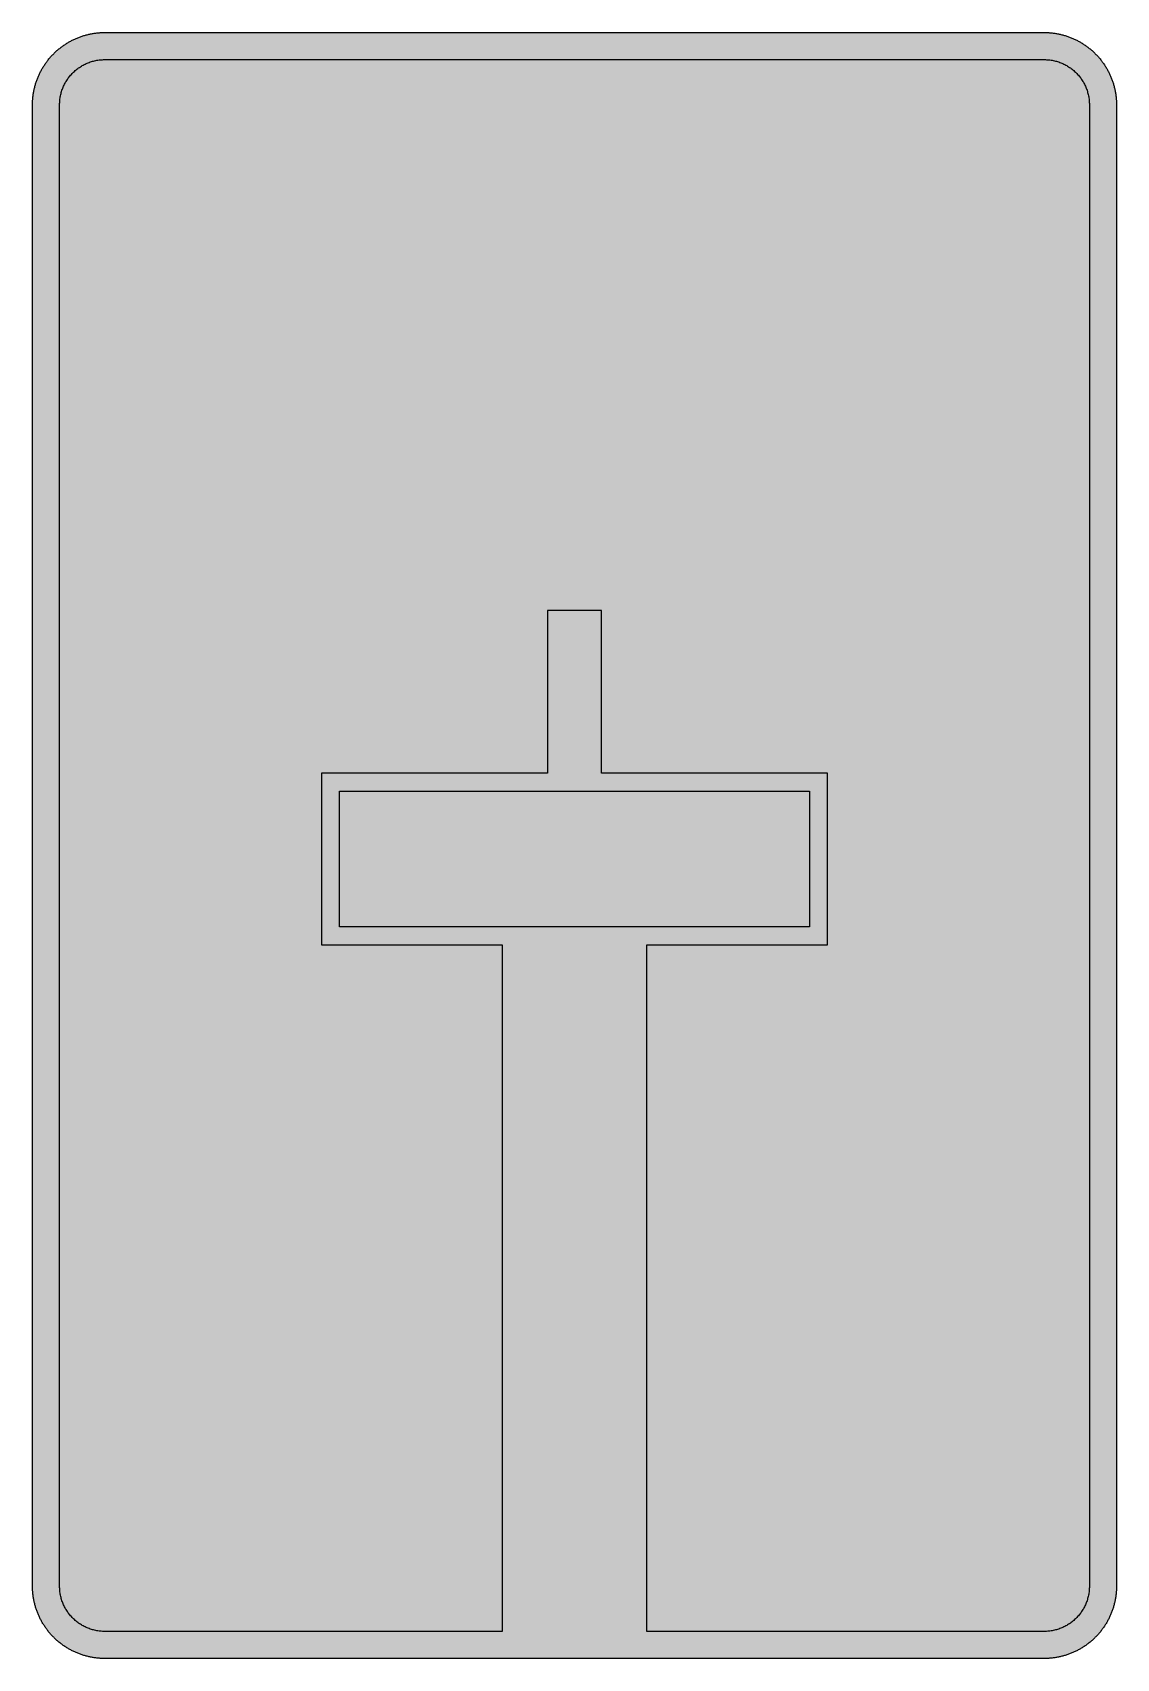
# Model space of a CAD drawing. Header units: millimetres. Extents: x 0 to 212, y 0 to 318.
import ezdxf

# ---------------------------------------------------------------- set-up
doc = ezdxf.new("R2010")
doc.units = ezdxf.units.MM

msp = doc.modelspace()

# ---------------------------------------------------------------- hatches: boundary and pattern name
for color, points in [(254, [(14.1633, 0.0536), (13.9878, 0.0533), (13.8125, 0.0559), (13.6373, 0.061), (13.462, 0.0686), (13.2893, 0.0787), (13.114, 0.0914), (12.9413, 0.1041), (12.7686, 0.1219), (12.5959, 0.1397), (12.4231, 0.16), (12.2504, 0.1829), (12.0777, 0.2057), (11.9075, 0.2337), (11.7373, 0.2616), (11.5672, 0.2921), (11.397, 0.3251), (11.2268, 0.3607), (11.0592, 0.3988), (10.8915, 0.4369), (10.7239, 0.4775), (10.5562, 0.5207), (10.3886, 0.5664), (10.2235, 0.6121), (10.0584, 0.6629), (9.8933, 0.7137), (9.7307, 0.7671), (9.5682, 0.8204), (9.4056, 0.8788), (9.2431, 0.9373), (9.083, 0.9982), (8.923, 1.0617), (8.763, 1.1252), (8.6055, 1.1938), (8.4455, 1.2624), (8.2906, 1.331), (8.1331, 1.4046), (7.9781, 1.4783), (7.8232, 1.5545), (7.6708, 1.6332), (7.5184, 1.7145), (7.366, 1.7958), (7.2161, 1.8796), (7.0663, 1.966), (6.919, 2.0523), (6.7716, 2.1438), (6.6243, 2.2352), (6.4795, 2.3266), (6.3348, 2.4232), (6.19, 2.5197), (6.0477, 2.6187), (5.908, 2.7178), (5.7683, 2.8194), (5.6286, 2.9235), (5.4915, 3.0302), (5.3543, 3.1369), (5.2197, 3.2461), (5.0851, 3.3579), (4.953, 3.4722), (4.8209, 3.5865), (4.6914, 3.7033), (4.5644, 3.8202), (4.4348, 3.9395), (4.3104, 4.0615), (4.1859, 4.1859), (4.0615, 4.3104), (3.9395, 4.4348), (3.8202, 4.5618), (3.7033, 4.6914), (3.5865, 4.8209), (3.4722, 4.953), (3.3579, 5.0851), (3.2487, 5.2197), (3.1369, 5.3543), (3.0302, 5.4915), (2.9235, 5.6286), (2.8194, 5.7683), (2.7178, 5.908), (2.6187, 6.0477), (2.5197, 6.19), (2.4232, 6.3348), (2.3266, 6.477), (2.2352, 6.6243), (2.1438, 6.7691), (2.0523, 6.9164), (1.966, 7.0663), (1.8796, 7.2161), (1.7958, 7.366), (1.7145, 7.5184), (1.6332, 7.6708), (1.5545, 7.8232), (1.4783, 7.9781), (1.4046, 8.1331), (1.331, 8.2906), (1.2598, 8.4455), (1.1913, 8.603), (1.1252, 8.763), (1.0592, 8.923), (0.9982, 9.083), (0.9373, 9.2431), (0.8763, 9.4056), (0.8204, 9.5682), (0.7645, 9.7307), (0.7112, 9.8933), (0.6604, 10.0584), (0.6121, 10.2235), (0.5639, 10.3911), (0.5207, 10.5562), (0.4775, 10.7239), (0.4343, 10.8915), (0.3962, 11.0592), (0.3607, 11.2268), (0.3251, 11.397), (0.2921, 11.5672), (0.2616, 11.7373), (0.2311, 11.9075), (0.2057, 12.0802), (0.1803, 12.2504), (0.1575, 12.4231), (0.1372, 12.5959), (0.1194, 12.7686), (0.1041, 12.9413), (0.0889, 13.1166), (0.0787, 13.2893), (0.0686, 13.4645), (0.061, 13.6373), (0.0559, 13.8125), (0.0508, 13.9878), (0.0508, 14.163), (0.0522, 303.4425), (0.0508, 303.6164), (0.0559, 303.7916), (0.061, 303.9669), (0.0686, 304.1396), (0.0787, 304.3149), (0.0889, 304.4876), (0.1041, 304.6628), (0.1194, 304.8356), (0.1372, 305.0083), (0.1575, 305.181), (0.1803, 305.3537), (0.2057, 305.5239), (0.2311, 305.6966), (0.2616, 305.8668), (0.2921, 306.037), (0.3251, 306.2072), (0.3607, 306.3748), (0.3962, 306.545), (0.4343, 306.7126), (0.4775, 306.8803), (0.5207, 307.0479), (0.5639, 307.213), (0.6121, 307.3781), (0.6604, 307.5432), (0.7112, 307.7083), (0.7645, 307.8734), (0.8204, 308.036), (0.8763, 308.1985), (0.9373, 308.3611), (0.9982, 308.5211), (1.0592, 308.6811), (1.1252, 308.8411), (1.1913, 308.9986), (1.2598, 309.1561), (1.331, 309.3136), (1.4046, 309.4685), (1.4783, 309.626), (1.5545, 309.7784), (1.6332, 309.9333), (1.7145, 310.0857), (1.7958, 310.2356), (1.8796, 310.388), (1.966, 310.5379), (2.0523, 310.6852), (2.1438, 310.8325), (2.2352, 310.9798), (2.3266, 311.1246), (2.4232, 311.2694), (2.5197, 311.4116), (2.6187, 311.5539), (2.7178, 311.6961), (2.8194, 311.8358), (2.9235, 311.9755), (3.0302, 312.1127), (3.1369, 312.2473), (3.2487, 312.3844), (3.3579, 312.5165), (3.4722, 312.6486), (3.5865, 312.7807), (3.7033, 312.9102), (3.8202, 313.0398), (3.9395, 313.1668), (4.0615, 313.2938), (4.1859, 313.4182), (4.3104, 313.5401), (4.4348, 313.6621), (4.5644, 313.784), (4.6914, 313.9008), (4.8209, 314.0177), (4.953, 314.132), (5.0851, 314.2437), (5.2197, 314.3555), (5.3543, 314.4647), (5.4915, 314.5739), (5.6286, 314.6781), (5.7683, 314.7822), (5.908, 314.8838), (6.0477, 314.9854), (6.19, 315.0845), (6.3348, 315.181), (6.4795, 315.275), (6.6243, 315.3689), (6.7716, 315.4604), (6.919, 315.5493), (7.0663, 315.6382), (7.2161, 315.7245), (7.366, 315.8084), (7.5184, 315.8896), (7.6708, 315.9709), (7.8232, 316.0471), (7.9781, 316.1233), (8.1331, 316.1995), (8.2906, 316.2706), (8.4455, 316.3418), (8.6055, 316.4103), (8.763, 316.4789), (8.923, 316.5424), (9.083, 316.6059), (9.2431, 316.6669), (9.4056, 316.7253), (9.5682, 316.7837), (9.7307, 316.8371), (9.8933, 316.8904), (10.0584, 316.9412), (10.2235, 316.992), (10.3886, 317.0377), (10.5562, 317.0834), (10.7239, 317.1266), (10.8915, 317.1673), (11.0592, 317.2079), (11.2268, 317.2435), (11.397, 317.279), (11.5672, 317.312), (11.7373, 317.3425), (11.9075, 317.3705), (12.0777, 317.3984), (12.2504, 317.4213), (12.4231, 317.4441), (12.5959, 317.4644), (12.7686, 317.4822), (12.9413, 317.5), (13.114, 317.5127), (13.2893, 317.5254), (13.462, 317.5356), (13.6373, 317.5432), (13.8125, 317.5483), (13.9878, 317.5508), (14.163, 317.5533), (197.6078, 317.5536), (197.7822, 317.5508), (197.9574, 317.5483), (198.1327, 317.5432), (198.3054, 317.5356), (198.4807, 317.5254), (198.6534, 317.5127), (198.8287, 317.5), (199.0014, 317.4822), (199.1741, 317.4644), (199.3468, 317.4441), (199.5195, 317.4213), (199.6897, 317.3984), (199.8624, 317.3705), (200.0326, 317.3425), (200.2028, 317.312), (200.373, 317.279), (200.5432, 317.2435), (200.7108, 317.2079), (200.8784, 317.1673), (201.0461, 317.1266), (201.2137, 317.0834), (201.3788, 317.0377), (201.5465, 316.992), (201.7116, 316.9412), (201.8767, 316.8904), (202.0392, 316.8371), (202.2018, 316.7837), (202.3643, 316.7253), (202.5269, 316.6669), (202.6869, 316.6059), (202.8469, 316.5424), (203.007, 316.4789), (203.167, 316.4103), (203.3245, 316.3418), (203.4794, 316.2706), (203.6369, 316.1995), (203.7918, 316.1233), (203.9468, 316.0471), (204.0992, 315.9709), (204.2516, 315.8896), (204.404, 315.8084), (204.5538, 315.7245), (204.7037, 315.6382), (204.8535, 315.5493), (205.0009, 315.4604), (205.1456, 315.3689), (205.293, 315.275), (205.4352, 315.181), (205.58, 315.0845), (205.7222, 314.9854), (205.8619, 314.8838), (206.0016, 314.7822), (206.1413, 314.6781), (206.2785, 314.5739), (206.4156, 314.4647), (206.5503, 314.3555), (206.6849, 314.2437), (206.817, 314.132), (206.949, 314.0177), (207.0786, 313.9008), (207.2081, 313.784), (207.3351, 313.6621), (207.4596, 313.5401), (207.584, 313.4182), (207.7085, 313.2938), (207.8304, 313.1668), (207.9498, 313.0398), (208.0666, 312.9102), (208.1835, 312.7807), (208.2978, 312.6486), (208.4121, 312.5165), (208.5238, 312.3844), (208.6331, 312.2473), (208.7397, 312.1127), (208.8464, 311.9755), (208.9506, 311.8358), (209.0522, 311.6961), (209.1512, 311.5539), (209.2503, 311.4116), (209.3468, 311.2694), (209.4433, 311.1246), (209.5348, 310.9798), (209.6262, 310.8325), (209.7176, 310.6852), (209.804, 310.5379), (209.8904, 310.388), (209.9742, 310.2356), (210.0555, 310.0857), (210.1367, 309.9333), (210.2155, 309.7784), (210.2917, 309.626), (210.3653, 309.4685), (210.439, 309.3136), (210.5076, 309.1561), (210.5762, 308.9986), (210.6447, 308.8411), (210.7082, 308.6811), (210.7717, 308.5211), (210.8327, 308.3611), (210.8911, 308.1985), (210.9495, 308.036), (211.0029, 307.8734), (211.0562, 307.7083), (211.107, 307.5432), (211.1578, 307.3781), (211.2035, 307.213), (211.2493, 307.0479), (211.2924, 306.8803), (211.3331, 306.7126), (211.3712, 306.545), (211.4093, 306.3748), (211.4448, 306.2072), (211.4779, 306.037), (211.5083, 305.8668), (211.5363, 305.6966), (211.5642, 305.5239), (211.5871, 305.3537), (211.6099, 305.181), (211.6303, 305.0083), (211.648, 304.8356), (211.6658, 304.6628), (211.6785, 304.4876), (211.6912, 304.3149), (211.7014, 304.1396), (211.709, 303.9669), (211.7141, 303.7916), (211.7166, 303.6164), (211.7166, 303.4411), (211.7189, 14.1647), (211.7166, 13.9878), (211.7141, 13.8125), (211.709, 13.6373), (211.7014, 13.4645), (211.6912, 13.2893), (211.6785, 13.1166), (211.6658, 12.9413), (211.648, 12.7686), (211.6303, 12.5959), (211.6099, 12.4231), (211.5871, 12.2504), (211.5642, 12.0802), (211.5363, 11.9075), (211.5083, 11.7373), (211.4779, 11.5672), (211.4448, 11.397), (211.4093, 11.2268), (211.3712, 11.0592), (211.3331, 10.8915), (211.2924, 10.7239), (211.2493, 10.5562), (211.2035, 10.3911), (211.1578, 10.2235), (211.107, 10.0584), (211.0562, 9.8933), (211.0029, 9.7307), (210.9495, 9.5682), (210.8911, 9.4056), (210.8327, 9.2431), (210.7717, 9.083), (210.7082, 8.923), (210.6447, 8.763), (210.5762, 8.603), (210.5076, 8.4455), (210.439, 8.2906), (210.3653, 8.1331), (210.2917, 7.9781), (210.2155, 7.8232), (210.1367, 7.6708), (210.0555, 7.5184), (209.9742, 7.366), (209.8904, 7.2161), (209.804, 7.0663), (209.7176, 6.9164), (209.6262, 6.7691), (209.5348, 6.6243), (209.4433, 6.477), (209.3468, 6.3348), (209.2503, 6.19), (209.1512, 6.0477), (209.0522, 5.908), (208.9506, 5.7683), (208.8464, 5.6286), (208.7397, 5.4915), (208.6331, 5.3543), (208.5238, 5.2197), (208.4121, 5.0851), (208.2978, 4.953), (208.1835, 4.8209), (208.0666, 4.6914), (207.9498, 4.5618), (207.8304, 4.4348), (207.7085, 4.3104), (207.584, 4.1859), (207.4596, 4.0615), (207.3351, 3.9395), (207.2081, 3.8202), (207.0786, 3.7033), (206.949, 3.5865), (206.817, 3.4722), (206.6849, 3.3579), (206.5503, 3.2461), (206.4156, 3.1369), (206.2785, 3.0302), (206.1413, 2.9235), (206.0016, 2.8194), (205.8619, 2.7178), (205.7222, 2.6187), (205.58, 2.5197), (205.4352, 2.4232), (205.293, 2.3266), (205.1456, 2.2352), (205.0009, 2.1438), (204.8535, 2.0523), (204.7037, 1.966), (204.5538, 1.8796), (204.404, 1.7958), (204.2516, 1.7145), (204.0992, 1.6332), (203.9468, 1.5545), (203.7918, 1.4783), (203.6369, 1.4046), (203.4794, 1.331), (203.3245, 1.2624), (203.167, 1.1938), (203.007, 1.1252), (202.8469, 1.0617), (202.6869, 0.9982), (202.5269, 0.9373), (202.3643, 0.8788), (202.2018, 0.8204), (202.0392, 0.7671), (201.8767, 0.7137), (201.7116, 0.6629), (201.5465, 0.6121), (201.3788, 0.5664), (201.2137, 0.5207), (201.0461, 0.4775), (200.8784, 0.4369), (200.7108, 0.3988), (200.5432, 0.3607), (200.373, 0.3251), (200.2028, 0.2921), (200.0326, 0.2616), (199.8624, 0.2337), (199.6897, 0.2057), (199.5195, 0.1829), (199.3468, 0.16), (199.1741, 0.1397), (199.0014, 0.1219), (198.8287, 0.1041), (198.6534, 0.0914), (198.4807, 0.0787), (198.3054, 0.0686), (198.1327, 0.061), (197.9574, 0.0559), (197.7822, 0.0533), (197.6069, 0.0533)]), (144, [(91.7744, 5.3453), (14.1633, 5.3453), (13.9344, 5.3467), (13.7084, 5.3543), (13.4849, 5.3696), (13.2613, 5.3899), (13.0378, 5.4153), (12.8194, 5.4458), (12.6009, 5.4813), (12.385, 5.522), (12.1717, 5.5702), (11.9583, 5.621), (11.7475, 5.6794), (11.5392, 5.7404), (11.3335, 5.8064), (11.1303, 5.8801), (10.9296, 5.9563), (10.729, 6.0376), (10.5334, 6.1239), (10.3378, 6.2128), (10.1473, 6.3094), (9.9593, 6.4084), (9.7714, 6.5126), (9.5885, 6.6218), (9.4082, 6.7335), (9.2304, 6.8504), (9.0576, 6.9698), (8.8849, 7.0968), (8.7173, 7.2238), (8.5522, 7.3584), (8.3896, 7.4955), (8.2321, 7.6352), (8.0772, 7.78), (7.9273, 7.9273), (7.7775, 8.0772), (7.6352, 8.2321), (7.493, 8.3922), (7.3558, 8.5522), (7.2238, 8.7173), (7.0942, 8.8875), (6.9698, 9.0576), (6.8504, 9.2329), (6.7335, 9.4107), (6.6192, 9.591), (6.5126, 9.7739), (6.4084, 9.9593), (6.3068, 10.1473), (6.2128, 10.3403), (6.1214, 10.5334), (6.035, 10.7315), (5.9538, 10.9296), (5.8776, 11.1303), (5.8064, 11.3335), (5.7404, 11.5418), (5.6769, 11.75), (5.621, 11.9583), (5.5677, 12.1717), (5.522, 12.385), (5.4813, 12.6009), (5.4432, 12.8194), (5.4127, 13.0404), (5.3873, 13.2613), (5.3696, 13.4849), (5.3543, 13.7084), (5.3467, 13.937), (5.3416, 14.163), (5.3439, 303.4425), (5.3467, 303.6697), (5.3543, 303.8958), (5.3696, 304.1193), (5.3873, 304.3428), (5.4127, 304.5638), (5.4432, 304.7848), (5.4813, 305.0032), (5.522, 305.2191), (5.5677, 305.4325), (5.621, 305.6458), (5.6769, 305.8541), (5.7404, 306.0624), (5.8064, 306.2707), (5.8776, 306.4739), (5.9538, 306.6745), (6.035, 306.8726), (6.1214, 307.0708), (6.2128, 307.2638), (6.3068, 307.4568), (6.4084, 307.6448), (6.5126, 307.8302), (6.6192, 308.0131), (6.7335, 308.1934), (6.8504, 308.3712), (6.9698, 308.5465), (7.0942, 308.7167), (7.2238, 308.8869), (7.3558, 309.052), (7.493, 309.212), (7.6352, 309.372), (7.7775, 309.5269), (7.9273, 309.6768), (8.0772, 309.8241), (8.2321, 309.9689), (8.3896, 310.1086), (8.5522, 310.2458), (8.7173, 310.3804), (8.8849, 310.5074), (9.0576, 310.6344), (9.2304, 310.7538), (9.4082, 310.8706), (9.5885, 310.9824), (9.7714, 311.0916), (9.9593, 311.1957), (10.1473, 311.2948), (10.3378, 311.3913), (10.5334, 311.4802), (10.729, 311.5666), (10.9296, 311.6478), (11.1303, 311.7266), (11.3335, 311.7977), (11.5392, 311.8637), (11.7475, 311.9272), (11.9583, 311.9831), (12.1717, 312.0339), (12.385, 312.0822), (12.6009, 312.1228), (12.8194, 312.1584), (13.0378, 312.1889), (13.2613, 312.2143), (13.4849, 312.2346), (13.7084, 312.2498), (13.9344, 312.2574), (14.163, 312.26), (197.6078, 312.262), (197.833, 312.2574), (198.0616, 312.2498), (198.2851, 312.2346), (198.5086, 312.2143), (198.7296, 312.1889), (198.9506, 312.1584), (199.169, 312.1228), (199.3849, 312.0822), (199.5983, 312.0339), (199.8116, 311.9831), (200.0199, 311.9272), (200.2282, 311.8637), (200.4365, 311.7977), (200.6397, 311.7266), (200.8403, 311.6478), (201.0385, 311.5666), (201.2366, 311.4802), (201.4296, 311.3913), (201.6227, 311.2948), (201.8106, 311.1957), (201.996, 311.0916), (202.1789, 310.9824), (202.3593, 310.8706), (202.5371, 310.7538), (202.7123, 310.6344), (202.8825, 310.5074), (203.0527, 310.3804), (203.2178, 310.2458), (203.3778, 310.1086), (203.5378, 309.9689), (203.6928, 309.8241), (203.8426, 309.6768), (203.9899, 309.5269), (204.1347, 309.372), (204.2744, 309.212), (204.4116, 309.052), (204.5462, 308.8869), (204.6732, 308.7167), (204.8002, 308.5465), (204.9196, 308.3712), (205.0364, 308.1934), (205.1482, 308.0131), (205.2574, 307.8302), (205.3615, 307.6448), (205.4606, 307.4568), (205.5571, 307.2638), (205.646, 307.0708), (205.7324, 306.8726), (205.8137, 306.6745), (205.8899, 306.4739), (205.9635, 306.2707), (206.0296, 306.0624), (206.0905, 305.8541), (206.1489, 305.6458), (206.1997, 305.4325), (206.248, 305.2191), (206.2886, 305.0032), (206.3242, 304.7848), (206.3547, 304.5638), (206.3801, 304.3428), (206.4004, 304.1193), (206.4156, 303.8958), (206.4233, 303.6697), (206.4258, 303.4411), (206.4272, 14.1647), (206.4233, 13.937), (206.4156, 13.7084), (206.4004, 13.4849), (206.3801, 13.2613), (206.3547, 13.0404), (206.3242, 12.8194), (206.2886, 12.6009), (206.248, 12.385), (206.1997, 12.1717), (206.1489, 11.9583), (206.0905, 11.75), (206.0296, 11.5418), (205.9635, 11.3335), (205.8899, 11.1303), (205.8137, 10.9296), (205.7324, 10.7315), (205.646, 10.5334), (205.5571, 10.3403), (205.4606, 10.1473), (205.3615, 9.9593), (205.2574, 9.7739), (205.1482, 9.591), (205.0364, 9.4107), (204.9196, 9.2329), (204.8002, 9.0576), (204.6732, 8.8875), (204.5462, 8.7173), (204.4116, 8.5522), (204.2744, 8.3922), (204.1347, 8.2321), (203.9899, 8.0772), (203.8426, 7.9273), (203.6928, 7.78), (203.5378, 7.6352), (203.3778, 7.4955), (203.2178, 7.3584), (203.0527, 7.2238), (202.8825, 7.0968), (202.7123, 6.9698), (202.5371, 6.8504), (202.3593, 6.7335), (202.1789, 6.6218), (201.996, 6.5126), (201.8106, 6.4084), (201.6227, 6.3094), (201.4296, 6.2128), (201.2366, 6.1239), (201.0385, 6.0376), (200.8403, 5.9563), (200.6397, 5.8801), (200.4365, 5.8064), (200.2282, 5.7404), (200.0199, 5.6794), (199.8116, 5.621), (199.5983, 5.5702), (199.3849, 5.522), (199.169, 5.4813), (198.9506, 5.4458), (198.7296, 5.4153), (198.5086, 5.3899), (198.2851, 5.3696), (198.0616, 5.3543), (197.833, 5.3467), (197.6069, 5.3442), (119.9967, 5.3453), (119.9967, 139.4008), (155.2744, 139.4008), (155.2744, 172.9147), (111.1772, 172.9147), (111.1772, 204.6647), (100.5939, 204.6647), (100.5939, 172.9147), (56.4967, 172.9147), (56.4967, 139.4008), (91.7744, 139.4008)]), (22, [(60.0244, 169.3869), (151.7467, 169.3869), (151.7467, 142.9286), (60.0244, 142.9286)])]:
    msp.add_hatch(color=color).paths.add_polyline_path(points)
h = msp.add_hatch(color=254)
h.paths.add_polyline_path([(99.0064, 292.8592), (91.4686, 292.8592), (91.28, 292.8569), (91.092, 292.8493), (90.9041, 292.8417), (90.7186, 292.8264), (90.5358, 292.8112), (90.3503, 292.7909), (90.1675, 292.7655), (89.9846, 292.7375), (89.8042, 292.7071), (89.6239, 292.6715), (89.4461, 292.6334), (89.2683, 292.5902), (89.0905, 292.5445), (88.9152, 292.4962), (88.7425, 292.4454), (88.5698, 292.3896), (88.3996, 292.3286), (88.2294, 292.2676), (88.0593, 292.2016), (87.8942, 292.133), (87.7291, 292.0619), (87.564, 291.9857), (87.4014, 291.907), (87.2414, 291.8257), (87.0839, 291.7419), (86.9264, 291.6555), (86.7715, 291.5641), (86.6191, 291.4701), (86.4667, 291.3736), (86.3168, 291.2745), (86.1695, 291.1729), (86.0247, 291.0688), (85.8825, 290.9595), (85.7402, 290.8503), (85.6005, 290.736), (85.4659, 290.6192), (85.3313, 290.5023), (85.1992, 290.3804), (85.0671, 290.256), (84.9401, 290.129), (84.8157, 289.9994), (84.6938, 289.8673), (84.5718, 289.7353), (84.455, 289.5981), (84.3407, 289.4584), (84.2289, 289.3162), (84.1172, 289.1739), (84.0105, 289.0266), (83.9064, 288.8793), (83.8048, 288.7269), (83.7082, 288.5745), (83.6117, 288.4195), (83.5177, 288.2621), (83.4288, 288.102), (83.3425, 287.942), (83.2587, 287.7769), (83.1774, 287.6118), (83.1012, 287.4442), (83.0275, 287.274), (82.9564, 287.1038), (82.8878, 286.9286), (82.8243, 286.7533), (82.7634, 286.5755), (82.7049, 286.3977), (76.0469, 264.885), (75.9765, 264.8966), (75.9054, 264.9118), (75.8342, 264.9245), (75.7631, 264.9398), (75.6945, 264.9525), (75.6234, 264.9652), (75.5523, 264.9779), (75.4812, 264.9906), (75.4126, 265.0033), (75.3415, 265.016), (75.2704, 265.0261), (75.1992, 265.0388), (75.1281, 265.049), (75.057, 265.0617), (74.9884, 265.0719), (74.9173, 265.082), (74.8462, 265.0947), (74.7751, 265.1049), (74.7039, 265.115), (74.6328, 265.1252), (74.5617, 265.1328), (74.4906, 265.143), (74.4195, 265.1531), (74.3483, 265.1608), (74.2772, 265.1709), (74.2061, 265.1785), (74.135, 265.1887), (74.0639, 265.1963), (73.9927, 265.2039), (73.9216, 265.2116), (73.8505, 265.2192), (73.7794, 265.2268), (73.7083, 265.2344), (73.6371, 265.2395), (73.566, 265.2471), (73.4924, 265.2522), (73.4212, 265.2598), (73.3501, 265.2649), (73.279, 265.27), (73.2079, 265.2776), (73.1368, 265.2827), (73.0656, 265.2878), (72.9945, 265.2903), (72.9209, 265.2954), (72.8497, 265.3005), (72.7786, 265.3055), (72.7075, 265.3081), (72.6364, 265.3132), (72.5627, 265.3157), (72.4916, 265.3182), (72.4205, 265.3233), (72.3494, 265.3259), (72.2782, 265.3284), (72.2046, 265.3309), (72.1335, 265.3309), (72.0623, 265.3335), (71.9912, 265.336), (71.9201, 265.336), (71.8464, 265.3386), (71.7753, 265.3386), (71.7042, 265.3411), (71.6331, 265.3411), (71.5594, 265.3411), (71.4883, 265.3411), (71.2038, 265.3386), (70.9193, 265.3335), (70.6349, 265.3259), (70.3504, 265.3132), (70.0684, 265.2979), (69.7865, 265.2776), (69.5046, 265.2547), (69.2226, 265.2293), (68.9407, 265.1989), (68.6613, 265.1658), (68.3819, 265.1303), (68.1025, 265.0896), (67.8231, 265.0465), (67.5462, 265.0007), (67.2694, 264.9499), (66.995, 264.8966), (66.7182, 264.8407), (66.4464, 264.7798), (66.1721, 264.7163), (65.9003, 264.6502), (65.6285, 264.5791), (65.3567, 264.5054), (65.0875, 264.4292), (64.8208, 264.3505), (64.5516, 264.2667), (64.2874, 264.1803), (64.0207, 264.0914), (63.7565, 263.9974), (63.4949, 263.9009), (63.2333, 263.8019), (62.9717, 263.7003), (62.7151, 263.5961), (62.4561, 263.4869), (62.1995, 263.3751), (61.9455, 263.2608), (61.6915, 263.1415), (61.4401, 263.0221), (61.1886, 262.8976), (60.9397, 262.7706), (60.6908, 262.6385), (60.4444, 262.5065), (60.2005, 262.3693), (59.9567, 262.2296), (59.7154, 262.0874), (59.4766, 261.9426), (59.2379, 261.7927), (59.0017, 261.6429), (58.768, 261.4879), (58.5343, 261.3304), (58.3032, 261.1704), (58.0746, 261.0079), (57.846, 260.8402), (57.6224, 260.6726), (57.3989, 260.4999), (57.1754, 260.3246), (56.957, 260.1468), (56.7385, 259.9665), (56.5226, 259.7836), (56.3093, 259.5982), (56.0984, 259.4077), (55.8902, 259.2172), (55.6819, 259.0216), (55.4787, 258.8235), (55.2755, 258.6253), (55.0748, 258.4221), (54.8767, 258.2164), (54.6837, 258.0107), (54.4906, 257.7998), (54.3027, 257.589), (54.1147, 257.3757), (53.9318, 257.1598), (53.7515, 256.9413), (53.5737, 256.7229), (53.3984, 256.5019), (53.2282, 256.2784), (53.0581, 256.0523), (52.893, 255.8237), (52.7279, 255.5951), (52.5678, 255.364), (52.4104, 255.1328), (52.258, 254.8966), (52.1056, 254.6604), (51.9582, 254.4216), (51.8109, 254.1829), (51.6687, 253.9416), (51.529, 253.6977), (51.3944, 253.4539), (51.2597, 253.2075), (51.1302, 252.9611), (51.0032, 252.7097), (50.8787, 252.4608), (50.7568, 252.2068), (50.64, 251.9553), (50.5231, 251.6988), (50.4114, 251.4422), (50.3047, 251.1857), (50.198, 250.9266), (50.0964, 250.665), (49.9974, 250.4034), (49.9008, 250.1417), (49.8094, 249.8776), (49.718, 249.6134), (49.6316, 249.3467), (49.5503, 249.08), (49.469, 248.8108), (49.3928, 248.5415), (49.3192, 248.2698), (49.2506, 248.0005), (49.182, 247.7262), (49.1185, 247.4544), (49.0601, 247.1801), (49.0017, 246.9058), (48.9483, 246.6289), (48.9001, 246.3521), (48.8518, 246.0752), (48.8086, 245.7958), (48.7705, 245.5189), (48.7324, 245.237), (48.6994, 244.9576), (48.6689, 244.6782), (48.6435, 244.3963), (48.6207, 244.1143), (48.6029, 243.8298), (48.5851, 243.5479), (48.575, 243.2634), (48.5648, 242.9789), (48.5597, 242.6945), (48.5572, 242.41), (48.5597, 242.1255), (48.5648, 241.841), (48.575, 241.5565), (48.5851, 241.2746), (48.6029, 240.9901), (48.6207, 240.7082), (48.6435, 240.4262), (48.6689, 240.1443), (48.6994, 239.8624), (48.7324, 239.583), (48.7705, 239.3036), (48.8086, 239.0242), (48.8518, 238.7448), (48.9001, 238.4679), (48.9483, 238.191), (49.0017, 237.9167), (49.0601, 237.6399), (49.1185, 237.3655), (49.182, 237.0938), (49.2506, 236.8194), (49.3192, 236.5502), (49.3928, 236.2784), (49.469, 236.0092), (49.5503, 235.7399), (49.6316, 235.4732), (49.718, 235.2065), (49.8094, 234.9424), (49.9008, 234.6782), (49.9974, 234.4166), (50.0964, 234.155), (50.198, 233.8934), (50.3047, 233.6343), (50.4114, 233.3777), (50.5231, 233.1212), (50.64, 232.8647), (50.7568, 232.6107), (50.8787, 232.3592), (51.0032, 232.1077), (51.1302, 231.8588), (51.2597, 231.6124), (51.3944, 231.3661), (51.529, 231.1222), (51.6687, 230.8784), (51.8109, 230.6371), (51.9582, 230.3958), (52.1056, 230.1596), (52.258, 229.9233), (52.4104, 229.6871), (52.5678, 229.456), (52.7279, 229.2248), (52.893, 228.9937), (53.0581, 228.7676), (53.2282, 228.5416), (53.3984, 228.3181), (53.5737, 228.0971), (53.7515, 227.8761), (53.9318, 227.6602), (54.1147, 227.4443), (54.3027, 227.2309), (54.4906, 227.0201), (54.6837, 226.8093), (54.8767, 226.6036), (55.0748, 226.3978), (55.2755, 226.1946), (55.4787, 225.994), (55.6819, 225.7984), (55.8902, 225.6028), (56.0984, 225.4123), (56.3093, 225.2218), (56.5226, 225.0364), (56.7385, 224.8535), (56.957, 224.6732), (57.1754, 224.4954), (57.3989, 224.3201), (57.6224, 224.1474), (57.846, 223.9797), (58.0746, 223.8121), (58.3032, 223.6495), (58.5343, 223.4895), (58.768, 223.332), (59.0017, 223.1771), (59.2379, 223.0272), (59.4766, 222.8774), (59.7154, 222.7326), (59.9567, 222.5904), (60.2005, 222.4507), (60.4444, 222.3135), (60.6908, 222.1814), (60.9397, 222.0519), (61.1886, 221.9223), (61.4401, 221.8004), (61.6915, 221.6785), (61.9455, 221.5617), (62.1995, 221.4448), (62.4561, 221.3331), (62.7151, 221.2264), (62.9717, 221.1197), (63.2333, 221.0181), (63.4949, 220.919), (63.7565, 220.8225), (64.0207, 220.7311), (64.2874, 220.6396), (64.5516, 220.5533), (64.8208, 220.472), (65.0875, 220.3907), (65.3567, 220.3145), (65.6285, 220.2409), (65.9003, 220.1723), (66.1721, 220.1037), (66.4464, 220.0427), (66.7182, 219.9818), (66.995, 219.9259), (67.2694, 219.8726), (67.5462, 219.8218), (67.8231, 219.7735), (68.1025, 219.7303), (68.3819, 219.6922), (68.6613, 219.6541), (68.9407, 219.6211), (69.2226, 219.5932), (69.5046, 219.5652), (69.7865, 219.5424), (70.0684, 219.5246), (70.3504, 219.5093), (70.6349, 219.4966), (70.9193, 219.4865), (71.2038, 219.4814), (71.4883, 219.4789), (71.7728, 219.4814), (72.0573, 219.4865), (72.3417, 219.4966), (72.6262, 219.5093), (72.9082, 219.5246), (73.1926, 219.5424), (73.4746, 219.5652), (73.7565, 219.5932), (74.0359, 219.6211), (74.3153, 219.6541), (74.5973, 219.6922), (74.8741, 219.7303), (75.1535, 219.7735), (75.4304, 219.8218), (75.7072, 219.8726), (75.9841, 219.9259), (76.2584, 219.9818), (76.5327, 220.0427), (76.8071, 220.1037), (77.0788, 220.1723), (77.3506, 220.2409), (77.6199, 220.3145), (77.8891, 220.3907), (78.1583, 220.472), (78.425, 220.5533), (78.6917, 220.6396), (78.9559, 220.7311), (79.2201, 220.8225), (79.4842, 220.919), (79.7458, 221.0181), (80.0049, 221.1197), (80.264, 221.2264), (80.5231, 221.3331), (80.7796, 221.4448), (81.0336, 221.5617), (81.2876, 221.6785), (81.5391, 221.8004), (81.7905, 221.9223), (82.0395, 222.0519), (82.2884, 222.1814), (82.5322, 222.3135), (82.7786, 222.4507), (83.0199, 222.5904), (83.2612, 222.7326), (83.5025, 222.8774), (83.7413, 223.0272), (83.9775, 223.1771), (84.2112, 223.332), (84.4448, 223.4895), (84.676, 223.6495), (84.9046, 223.8121), (85.1306, 223.9797), (85.3567, 224.1474), (85.5802, 224.3201), (85.8012, 224.4954), (86.0222, 224.6732), (86.2406, 224.8535), (86.454, 225.0364), (86.6673, 225.2218), (86.8807, 225.4123), (87.089, 225.6028), (87.2973, 225.7984), (87.5005, 225.994), (87.7037, 226.1946), (87.9043, 226.3978), (88.1024, 226.6036), (88.2955, 226.8093), (88.4885, 227.0201), (88.6765, 227.2309), (88.8619, 227.4443), (89.0473, 227.6602), (89.2277, 227.8761), (89.4055, 228.0971), (89.5782, 228.3181), (89.7509, 228.5416), (89.9211, 228.7676), (90.0862, 228.9937), (90.2487, 229.2248), (90.4088, 229.456), (90.5662, 229.6871), (90.7212, 229.9233), (90.8736, 230.1596), (91.0209, 230.3958), (91.1657, 230.6371), (91.3079, 230.8784), (91.4476, 231.1222), (91.5848, 231.3661), (91.7169, 231.6124), (91.8489, 231.8588), (91.9759, 232.1077), (92.1004, 232.3592), (92.2198, 232.6107), (92.3392, 232.8647), (92.4535, 233.1212), (92.5652, 233.3777), (92.6744, 233.6343), (92.7786, 233.8934), (92.8827, 234.155), (92.9818, 234.4166), (93.0758, 234.6782), (93.1697, 234.9424), (93.2586, 235.2065), (93.345, 235.4732), (93.4288, 235.7399), (93.5076, 236.0092), (93.5838, 236.2784), (93.6574, 236.5502), (93.7285, 236.8194), (93.7946, 237.0938), (93.8581, 237.3655), (93.9165, 237.6399), (93.9749, 237.9167), (94.0283, 238.191), (94.0791, 238.4679), (94.1248, 238.7448), (94.168, 239.0242), (94.2086, 239.3036), (94.2442, 239.583), (94.2772, 239.8624), (94.3077, 240.1443), (94.3331, 240.4262), (94.3559, 240.7082), (94.3762, 240.9901), (94.3915, 241.2746), (94.4042, 241.5565), (94.4118, 241.841), (94.4169, 242.1255), (94.4194, 242.41), (94.4169, 242.6208), (94.4143, 242.8316), (94.4093, 243.0424), (94.4042, 243.2533), (94.394, 243.4641), (94.3839, 243.6749), (94.3712, 243.8857), (94.3559, 244.094), (94.3407, 244.3048), (94.3229, 244.5131), (94.3026, 244.7214), (94.2797, 244.9297), (94.2569, 245.1379), (94.2315, 245.3462), (94.2035, 245.5545), (94.173, 245.7628), (94.14, 245.9685), (94.107, 246.1768), (94.0714, 246.3825), (94.0359, 246.5883), (93.9952, 246.794), (93.9546, 246.9998), (93.9114, 247.203), (93.8682, 247.4087), (93.8225, 247.6119), (93.7743, 247.8151), (93.7235, 248.0183), (93.6701, 248.219), (93.6168, 248.4222), (93.5609, 248.6228), (93.505, 248.8235), (93.4441, 249.0241), (93.3831, 249.2248), (93.3196, 249.4229), (93.2561, 249.621), (93.1901, 249.8192), (93.1215, 250.0173), (93.0504, 250.2154), (92.9792, 250.411), (92.9056, 250.6066), (92.8294, 250.8021), (92.7506, 250.9952), (92.6719, 251.1882), (92.5906, 251.3813), (92.5093, 251.5743), (92.4255, 251.7648), (92.3392, 251.9553), (92.2503, 252.1458), (92.1614, 252.3363), (92.0699, 252.5243), (91.9759, 252.7122), (91.8794, 252.8976), (91.7829, 253.0856), (91.6838, 253.271), (91.5848, 253.4539), (91.4832, 253.6393), (91.379, 253.8222), (91.2724, 254.0025), (91.1657, 254.1854), (91.0565, 254.3658), (90.9472, 254.5436), (90.8355, 254.7214), (90.7212, 254.8992), (90.6043, 255.077), (90.4875, 255.2522), (90.3681, 255.4249), (90.2487, 255.5977), (90.1268, 255.7704), (90.0024, 255.9406), (89.8779, 256.1107), (89.7509, 256.2784), (89.6239, 256.446), (89.4944, 256.6111), (89.3623, 256.7762), (89.2302, 256.9388), (89.0956, 257.0988), (88.961, 257.2614), (88.8263, 257.4188), (88.6866, 257.5763), (88.5469, 257.7338), (88.4072, 257.8887), (88.265, 258.0437), (88.1228, 258.1961), (87.978, 258.3459), (87.8307, 258.4958), (87.6833, 258.6457), (87.5335, 258.7904), (87.3836, 258.9378), (87.2338, 259.08), (87.0814, 259.2248), (86.9264, 259.3645), (86.7715, 259.5067), (86.614, 259.6439), (86.4565, 259.781), (86.299, 259.9157), (86.139, 260.0503), (85.9765, 260.1849), (85.8139, 260.3144), (85.6513, 260.444), (85.4862, 260.5735), (85.3186, 260.7005), (85.151, 260.825), (84.9833, 260.9494), (84.8131, 261.0714), (84.643, 261.1933), (84.4728, 261.3101), (84.2975, 261.4295), (84.1248, 261.5463), (83.9495, 261.6606), (83.7743, 261.7724), (83.5965, 261.8842), (83.4161, 261.9934), (83.2383, 262.1026), (83.058, 262.2093), (82.8751, 262.3134), (82.6922, 262.4176), (82.5094, 262.5192), (82.3239, 262.6182), (82.1385, 262.7173), (81.9531, 262.8138), (81.7651, 262.9103), (81.5772, 263.0018), (81.3867, 263.0932), (81.1962, 263.1846), (81.0057, 263.2735), (80.8126, 263.3599), (80.6196, 263.4437), (80.4266, 263.5275), (82.9374, 271.6318), (104.3767, 239.8473), (104.4169, 239.7862), (104.4575, 239.7277), (104.4981, 239.6719), (104.5413, 239.616), (104.5845, 239.5601), (104.6302, 239.5042), (104.6759, 239.4483), (104.7217, 239.395), (104.7674, 239.3442), (104.8156, 239.2909), (104.8639, 239.2401), (104.9122, 239.1893), (104.963, 239.141), (105.0112, 239.0902), (105.0646, 239.0445), (105.1154, 238.9962), (105.1662, 238.9505), (105.2195, 238.9048), (105.2728, 238.8591), (105.3287, 238.8159), (105.3821, 238.7727), (105.4379, 238.7321), (105.4938, 238.6914), (105.5522, 238.6508), (105.6081, 238.6101), (105.6665, 238.572), (105.725, 238.5339), (105.7834, 238.4984), (105.8443, 238.4628), (105.9028, 238.4273), (105.9637, 238.3942), (106.0247, 238.3612), (106.0856, 238.3282), (106.1491, 238.2977), (106.2101, 238.2672), (106.2736, 238.2393), (106.3371, 238.2088), (106.4006, 238.1834), (106.4641, 238.1555), (106.5301, 238.1301), (106.5936, 238.1072), (106.6597, 238.0818), (106.7257, 238.059), (106.7918, 238.0386), (106.8578, 238.0183), (106.9264, 237.998), (106.9924, 237.9802), (107.061, 237.9624), (107.127, 237.9472), (107.1956, 237.9294), (107.2642, 237.9167), (107.3328, 237.9015), (107.4039, 237.8913), (107.4725, 237.8786), (107.5411, 237.8685), (107.6122, 237.8583), (107.6808, 237.8507), (107.7519, 237.8431), (107.823, 237.838), (107.8941, 237.8329), (107.9627, 237.8304), (108.0338, 237.8278), (108.1049, 237.8253), (108.1786, 237.8253), (117.8154, 237.8258), (117.8662, 237.5814), (117.9195, 237.3401), (117.9754, 237.0988), (118.0338, 236.8601), (118.0948, 236.6213), (118.1583, 236.3826), (118.2243, 236.1463), (118.2929, 235.9076), (118.364, 235.6739), (118.4351, 235.4377), (118.5113, 235.204), (118.5901, 234.9729), (118.6713, 234.7392), (118.7552, 234.5106), (118.8415, 234.2794), (118.9279, 234.0508), (119.0193, 233.8222), (119.1133, 233.5962), (119.2073, 233.3701), (119.3038, 233.1466), (119.4054, 232.9231), (119.507, 232.7021), (119.6111, 232.4811), (119.7178, 232.2601), (119.827, 232.0417), (119.9388, 231.8258), (120.0531, 231.6099), (120.1699, 231.394), (120.2893, 231.1806), (120.4087, 230.9673), (120.5332, 230.7565), (120.6576, 230.5482), (120.7846, 230.3399), (120.9142, 230.1316), (121.0462, 229.9259), (121.1809, 229.7227), (121.3155, 229.5195), (121.4552, 229.3188), (121.5949, 229.1182), (121.7371, 228.92), (121.8819, 228.7245), (122.0292, 228.5289), (122.1791, 228.3333), (122.3289, 228.1428), (122.4839, 227.9523), (122.6388, 227.7618), (122.7963, 227.5738), (122.9538, 227.3884), (123.1163, 227.2055), (123.2789, 227.0227), (123.4465, 226.8398), (123.6142, 226.662), (123.7818, 226.4842), (123.9545, 226.3089), (124.1273, 226.1337), (124.3025, 225.9609), (124.4803, 225.7908), (124.6607, 225.6206), (124.841, 225.4555), (125.0264, 225.2904), (125.2093, 225.1253), (125.3973, 224.9653), (125.5878, 224.8052), (125.7783, 224.6478), (125.9713, 224.4928), (126.1643, 224.3379), (126.3599, 224.188), (126.558, 224.0382), (126.7562, 223.8934), (126.9568, 223.7486), (127.1575, 223.6064), (127.3607, 223.4667), (127.5639, 223.3295), (127.7696, 223.1923), (127.9754, 223.0603), (128.1836, 222.9307), (128.3919, 222.8012), (128.6027, 222.6742), (128.8161, 222.5523), (129.0269, 222.4303), (129.2428, 222.311), (129.4562, 222.1941), (129.6746, 222.0798), (129.8905, 221.9681), (130.109, 221.8588), (130.3299, 221.7522), (130.5509, 221.6455), (130.7719, 221.5439), (130.9954, 221.4448), (131.2189, 221.3458), (131.445, 221.2518), (131.6711, 221.1578), (131.8971, 221.0664), (132.1232, 220.98), (132.3518, 220.8936), (132.5829, 220.8098), (132.8141, 220.7311), (133.0452, 220.6523), (133.2763, 220.5761), (133.51, 220.5025), (133.7437, 220.4314), (133.9774, 220.3628), (134.2136, 220.2967), (134.4498, 220.2332), (134.686, 220.1723), (134.9223, 220.1139), (135.161, 220.058), (135.3998, 220.0046), (135.6385, 219.9538), (135.8798, 219.9056), (136.1186, 219.8599), (136.3599, 219.8167), (136.6012, 219.776), (136.845, 219.7379), (137.0863, 219.7024), (137.3302, 219.6694), (137.574, 219.6414), (137.8179, 219.6135), (138.0617, 219.5881), (138.3081, 219.5652), (138.5519, 219.5449), (138.7983, 219.5271), (139.0447, 219.5144), (139.2911, 219.5017), (139.5374, 219.4916), (139.7864, 219.4865), (140.0327, 219.4814), (140.2791, 219.4789), (140.5661, 219.4814), (140.8506, 219.4865), (141.1326, 219.4966), (141.417, 219.5093), (141.7015, 219.5246), (141.9835, 219.5424), (142.2654, 219.5652), (142.5473, 219.5932), (142.8267, 219.6211), (143.1087, 219.6541), (143.3881, 219.6922), (143.6675, 219.7303), (143.9443, 219.7735), (144.2237, 219.8218), (144.4981, 219.8726), (144.7749, 219.9259), (145.0492, 219.9818), (145.3236, 220.0427), (145.5979, 220.1037), (145.8697, 220.1723), (146.1414, 220.2409), (146.4132, 220.3145), (146.6825, 220.3907), (146.9492, 220.472), (147.2184, 220.5533), (147.4826, 220.6396), (147.7493, 220.7311), (148.0134, 220.8225), (148.275, 220.919), (148.5367, 221.0181), (148.7983, 221.1197), (149.0574, 221.2264), (149.3139, 221.3331), (149.5704, 221.4448), (149.8244, 221.5617), (150.0784, 221.6785), (150.3299, 221.8004), (150.5814, 221.9223), (150.8303, 222.0519), (151.0792, 222.1814), (151.3256, 222.3135), (151.5694, 222.4507), (151.8133, 222.5904), (152.0546, 222.7326), (152.2933, 222.8774), (152.5321, 223.0272), (152.7683, 223.1771), (153.002, 223.332), (153.2357, 223.4895), (153.4668, 223.6495), (153.6954, 223.8121), (153.924, 223.9797), (154.1501, 224.1474), (154.3736, 224.3201), (154.5946, 224.4954), (154.813, 224.6732), (155.0314, 224.8535), (155.2473, 225.0364), (155.4607, 225.2218), (155.6715, 225.4123), (155.8798, 225.6028), (156.0881, 225.7984), (156.2938, 225.994), (156.4945, 226.1946), (156.6951, 226.3978), (156.8933, 226.6036), (157.0888, 226.8093), (157.2793, 227.0201), (157.4673, 227.2309), (157.6553, 227.4443), (157.8381, 227.6602), (158.0185, 227.8761), (158.1963, 228.0971), (158.3715, 228.3181), (158.5417, 228.5416), (158.7119, 228.7676), (158.877, 228.9937), (159.0421, 229.2248), (159.2021, 229.456), (159.3596, 229.6871), (159.512, 229.9233), (159.6644, 230.1596), (159.8117, 230.3958), (159.959, 230.6371), (160.1013, 230.8784), (160.241, 231.1222), (160.3756, 231.3661), (160.5102, 231.6124), (160.6398, 231.8588), (160.7668, 232.1077), (160.8912, 232.3592), (161.0131, 232.6107), (161.13, 232.8647), (161.2443, 233.1212), (161.356, 233.3777), (161.4653, 233.6343), (161.5719, 233.8934), (161.6735, 234.155), (161.7726, 234.4166), (161.8691, 234.6782), (161.9606, 234.9424), (162.0495, 235.2065), (162.1358, 235.4732), (162.2196, 235.7399), (162.2984, 236.0092), (162.3771, 236.2784), (162.4482, 236.5502), (162.5194, 236.8194), (162.5854, 237.0938), (162.6489, 237.3655), (162.7099, 237.6399), (162.7657, 237.9167), (162.8191, 238.191), (162.8699, 238.4679), (162.9156, 238.7448), (162.9588, 239.0242), (162.9994, 239.3036), (163.035, 239.583), (163.068, 239.8624), (163.0985, 240.1443), (163.1239, 240.4262), (163.1467, 240.7082), (163.1671, 240.9901), (163.1823, 241.2746), (163.195, 241.5565), (163.2026, 241.841), (163.2077, 242.1255), (163.2102, 242.41), (163.2077, 242.6945), (163.2026, 242.9789), (163.195, 243.2634), (163.1823, 243.5479), (163.1671, 243.8298), (163.1467, 244.1143), (163.1239, 244.3963), (163.0985, 244.6782), (163.068, 244.9576), (163.035, 245.237), (162.9994, 245.5189), (162.9588, 245.7958), (162.9156, 246.0752), (162.8699, 246.3521), (162.8191, 246.6289), (162.7657, 246.9058), (162.7099, 247.1801), (162.6489, 247.4544), (162.5854, 247.7262), (162.5194, 248.0005), (162.4482, 248.2698), (162.3771, 248.5415), (162.2984, 248.8108), (162.2196, 249.08), (162.1358, 249.3467), (162.0495, 249.6134), (161.9606, 249.8776), (161.8691, 250.1417), (161.7726, 250.4034), (161.6735, 250.665), (161.5719, 250.9266), (161.4653, 251.1857), (161.356, 251.4422), (161.2443, 251.6988), (161.13, 251.9553), (161.0131, 252.2068), (160.8912, 252.4608), (160.7668, 252.7097), (160.6398, 252.9611), (160.5102, 253.2075), (160.3756, 253.4539), (160.241, 253.6977), (160.1013, 253.9416), (159.959, 254.1829), (159.8117, 254.4216), (159.6644, 254.6604), (159.512, 254.8966), (159.3596, 255.1328), (159.2021, 255.364), (159.0421, 255.5951), (158.877, 255.8237), (158.7119, 256.0523), (158.5417, 256.2784), (158.3715, 256.5019), (158.1963, 256.7229), (158.0185, 256.9413), (157.8381, 257.1598), (157.6553, 257.3757), (157.4673, 257.589), (157.2793, 257.7998), (157.0888, 258.0107), (156.8933, 258.2164), (156.6951, 258.4221), (156.4945, 258.6253), (156.2938, 258.8235), (156.0881, 259.0216), (155.8798, 259.2172), (155.6715, 259.4077), (155.4607, 259.5982), (155.2473, 259.7836), (155.0314, 259.9665), (154.813, 260.1468), (154.5946, 260.3246), (154.3736, 260.4999), (154.1501, 260.6726), (153.924, 260.8402), (153.6954, 261.0079), (153.4668, 261.1704), (153.2357, 261.3304), (153.002, 261.4879), (152.7683, 261.6429), (152.5321, 261.7927), (152.2933, 261.9426), (152.0546, 262.0874), (151.8133, 262.2296), (151.5694, 262.3693), (151.3256, 262.5065), (151.0792, 262.6385), (150.8303, 262.7706), (150.5814, 262.8976), (150.3299, 263.0221), (150.0784, 263.1415), (149.8244, 263.2608), (149.5704, 263.3751), (149.3139, 263.4869), (149.0574, 263.5961), (148.7983, 263.7003), (148.5367, 263.8019), (148.275, 263.9009), (148.0134, 263.9974), (147.7493, 264.0914), (147.4826, 264.1803), (147.2184, 264.2667), (146.9492, 264.3505), (146.6825, 264.4292), (146.4132, 264.5054), (146.1414, 264.5791), (145.8697, 264.6502), (145.5979, 264.7163), (145.3236, 264.7798), (145.0492, 264.8407), (144.7749, 264.8966), (144.4981, 264.9499), (144.2237, 265.0007), (143.9443, 265.0465), (143.6675, 265.0896), (143.3881, 265.1303), (143.1087, 265.1658), (142.8267, 265.1989), (142.5473, 265.2293), (142.2654, 265.2547), (141.9835, 265.2776), (141.7015, 265.2979), (141.417, 265.3132), (141.1326, 265.3259), (140.8506, 265.3335), (140.5661, 265.3386), (140.2791, 265.3411), (140.1674, 265.3411), (140.0531, 265.3411), (139.9413, 265.3386), (139.827, 265.336), (139.7152, 265.3335), (139.6009, 265.3309), (139.4892, 265.3284), (139.3774, 265.3233), (139.2631, 265.3182), (139.1514, 265.3132), (139.0371, 265.3081), (138.9253, 265.3005), (138.8135, 265.2954), (138.6992, 265.2878), (138.5875, 265.2776), (138.4757, 265.27), (138.3614, 265.2598), (138.2497, 265.2522), (138.1379, 265.2395), (138.0261, 265.2293), (137.9118, 265.2192), (137.8001, 265.2065), (137.6883, 265.1938), (137.5766, 265.1811), (137.4648, 265.1684), (137.353, 265.1531), (137.2413, 265.1379), (137.1295, 265.1227), (137.0178, 265.1074), (136.906, 265.0922), (136.7942, 265.0744), (136.6825, 265.0566), (136.5707, 265.0388), (136.459, 265.0211), (136.3497, 265.0007), (136.238, 264.9804), (136.1262, 264.9626), (136.017, 264.9398), (135.9052, 264.9195), (135.7935, 264.8966), (135.6843, 264.8763), (135.5725, 264.8534), (135.4633, 264.828), (135.3515, 264.8052), (135.2423, 264.7798), (135.1331, 264.7544), (135.0239, 264.729), (134.9121, 264.7036), (134.8029, 264.6756), (134.6937, 264.6502), (134.5844, 264.6223), (134.4752, 264.5943), (134.366, 264.5639), (134.2568, 264.5359), (134.1476, 264.5054), (134.0383, 264.475), (133.9291, 264.4445), (133.8224, 264.4115), (133.7132, 264.3784), (133.604, 264.348), (133.4973, 264.3149), (133.3881, 264.2794), (133.2814, 264.2464), (133.1747, 264.2108), (126.523, 279.1008), (128.2428, 283.687), (133.4022, 283.687), (133.4022, 288.2731), (113.9112, 288.2731), (113.8809, 288.2722), (113.8504, 288.2697), (113.8225, 288.2697), (113.792, 288.2646), (113.7641, 288.2621), (113.7361, 288.2595), (113.7082, 288.2544), (113.6802, 288.2494), (113.6523, 288.2417), (113.6244, 288.2367), (113.5964, 288.229), (113.5685, 288.2214), (113.5431, 288.2113), (113.5151, 288.2011), (113.4897, 288.1909), (113.4643, 288.1808), (113.4389, 288.1706), (113.4135, 288.1579), (113.3881, 288.1452), (113.3627, 288.1325), (113.3399, 288.1198), (113.317, 288.1046), (113.2916, 288.0919), (113.2688, 288.0766), (113.2459, 288.0589), (113.223, 288.0436), (113.2027, 288.0258), (113.1799, 288.0106), (113.1595, 287.9928), (113.1392, 287.9725), (113.1189, 287.9547), (113.0986, 287.9369), (113.0808, 287.9166), (113.0605, 287.8963), (113.0427, 287.876), (113.0249, 287.8531), (113.0071, 287.8328), (112.9919, 287.8099), (112.9741, 287.7896), (112.9589, 287.7668), (112.9436, 287.7439), (112.9284, 287.7185), (112.9157, 287.6956), (112.903, 287.6702), (112.8878, 287.6474), (112.8776, 287.622), (112.8649, 287.5966), (112.8547, 287.5712), (112.842, 287.5458), (112.8319, 287.5204), (112.8243, 287.4924), (112.8141, 287.467), (112.8065, 287.4391), (112.7989, 287.4112), (112.7938, 287.3832), (112.7862, 287.3553), (112.7811, 287.3273), (112.776, 287.2994), (112.7735, 287.2715), (112.7684, 287.2435), (112.7658, 287.213), (112.7658, 287.1851), (112.7633, 287.1546), (112.7633, 287.1241), (112.7633, 287.1013), (112.7633, 287.0759), (112.7658, 287.0505), (112.7684, 287.0276), (112.7709, 287.0022), (112.7735, 286.9768), (112.776, 286.954), (112.7811, 286.9311), (112.7836, 286.9057), (112.7887, 286.8828), (112.7938, 286.86), (112.8014, 286.8346), (112.8065, 286.8117), (112.8141, 286.7889), (112.8217, 286.766), (112.8293, 286.7457), (112.837, 286.7228), (112.8446, 286.7), (112.8547, 286.6771), (112.8624, 286.6568), (112.8725, 286.6339), (112.8827, 286.6136), (112.8954, 286.5933), (112.9055, 286.5704), (112.9182, 286.5501), (112.9284, 286.5298), (112.9411, 286.5095), (112.9538, 286.4917), (112.969, 286.4714), (112.9817, 286.451), (112.9944, 286.4333), (113.0097, 286.4155), (113.0249, 286.3952), (113.0402, 286.3774), (113.0554, 286.3596), (113.0706, 286.3418), (113.0884, 286.3266), (113.1037, 286.3088), (113.1214, 286.2936), (113.1392, 286.2758), (113.157, 286.2605), (113.1748, 286.2453), (113.1926, 286.2301), (113.2103, 286.2148), (113.2307, 286.2021), (113.2484, 286.1869), (113.2688, 286.1742), (113.2891, 286.1615), (113.3094, 286.1488), (113.3297, 286.1361), (113.35, 286.1234), (113.3704, 286.1132), (113.3907, 286.1005), (113.4135, 286.0904), (113.4339, 286.0802), (113.4567, 286.07), (113.4796, 286.0624), (113.5024, 286.0523), (113.5253, 286.0446), (113.5482, 286.037), (113.571, 286.0294), (113.5939, 286.0218), (113.6193, 286.0142), (113.6421, 286.0091), (123.3456, 283.687), (121.6258, 279.1008), (85.248, 279.1008), (87.0878, 285.0427), (87.1144, 285.1302), (87.1449, 285.2191), (87.1779, 285.308), (87.2109, 285.3944), (87.2465, 285.4808), (87.2846, 285.5646), (87.3227, 285.6484), (87.3633, 285.7322), (87.4039, 285.8135), (87.4497, 285.8948), (87.4928, 285.9735), (87.5386, 286.0523), (87.5868, 286.131), (87.6376, 286.2072), (87.6884, 286.2809), (87.7392, 286.3571), (87.7926, 286.4282), (87.8484, 286.5018), (87.9043, 286.573), (87.9627, 286.6415), (88.0212, 286.7101), (88.0796, 286.7762), (88.1431, 286.8422), (88.204, 286.9082), (88.2675, 286.9717), (88.3336, 287.0327), (88.3996, 287.0937), (88.4657, 287.1521), (88.5342, 287.2105), (88.6054, 287.2664), (88.6739, 287.3223), (88.7476, 287.3756), (88.8187, 287.4289), (88.8924, 287.4797), (88.9686, 287.5305), (89.0422, 287.5788), (89.121, 287.6245), (89.1972, 287.6702), (89.2759, 287.7134), (89.3547, 287.7566), (89.4359, 287.7972), (89.5172, 287.8353), (89.5985, 287.8734), (89.6798, 287.909), (89.7636, 287.9446), (89.8474, 287.9776), (89.9338, 288.0081), (90.0201, 288.036), (90.1065, 288.0639), (90.1929, 288.0919), (90.2792, 288.1147), (90.3681, 288.1376), (90.457, 288.1605), (90.5459, 288.1782), (90.6374, 288.196), (90.7263, 288.2113), (90.8177, 288.2265), (90.9091, 288.2367), (91.0006, 288.2494), (91.0946, 288.257), (91.186, 288.2621), (91.28, 288.2671), (91.374, 288.2697), (91.4679, 288.2722), (99.0064, 288.2731)])
h.paths.add_polyline_path([(86.4704, 274.5147), (107.9595, 242.6557), (119.906, 274.5147)], flags=16)
h.paths.add_polyline_path([(74.6827, 260.4752), (74.6328, 260.4821), (74.582, 260.4922), (74.5338, 260.4999), (74.483, 260.5075), (74.4347, 260.5151), (74.3839, 260.5253), (74.3356, 260.5329), (74.2848, 260.5405), (74.2366, 260.5481), (74.1858, 260.5557), (74.1375, 260.5634), (74.0867, 260.5684), (74.0385, 260.5761), (73.9877, 260.5837), (73.9394, 260.5913), (73.8886, 260.5964), (73.8378, 260.604), (73.7895, 260.6091), (73.7387, 260.6167), (73.6905, 260.6218), (73.6397, 260.6294), (73.5889, 260.6345), (73.5406, 260.6396), (73.4898, 260.6446), (73.4416, 260.6497), (73.3908, 260.6548), (73.34, 260.6599), (73.2917, 260.665), (73.2409, 260.67), (73.1901, 260.6751), (73.1418, 260.6802), (73.091, 260.6853), (73.0402, 260.6904), (72.992, 260.6929), (72.9412, 260.698), (72.8904, 260.7005), (72.8421, 260.7056), (72.7913, 260.7081), (72.7405, 260.7132), (72.6923, 260.7158), (72.6415, 260.7183), (72.5907, 260.7208), (72.5424, 260.7259), (72.4916, 260.7285), (72.4408, 260.731), (72.39, 260.7335), (72.3417, 260.7361), (72.2909, 260.7386), (72.2401, 260.7386), (72.1919, 260.7412), (72.1411, 260.7437), (72.0903, 260.7462), (72.0395, 260.7462), (71.9912, 260.7488), (71.9404, 260.7488), (71.8896, 260.7513), (71.8388, 260.7513), (71.7906, 260.7539), (71.7398, 260.7539), (71.689, 260.7539), (71.6382, 260.7539), (71.5899, 260.7539), (71.5391, 260.7539), (71.4883, 260.7539), (71.2597, 260.7539), (71.0336, 260.7488), (70.805, 260.7412), (70.579, 260.7335), (70.3529, 260.7208), (70.1269, 260.7056), (69.9008, 260.6853), (69.6747, 260.665), (69.4512, 260.6421), (69.2277, 260.6142), (69.0042, 260.5862), (68.7807, 260.5532), (68.5571, 260.5202), (68.3362, 260.4821), (68.1152, 260.4414), (67.8942, 260.3983), (67.6732, 260.3551), (67.4548, 260.3068), (67.2363, 260.256), (67.0179, 260.2027), (66.7995, 260.1468), (66.5836, 260.0858), (66.3677, 260.0249), (66.1543, 259.9614), (65.9409, 259.8953), (65.7276, 259.8268), (65.5142, 259.7556), (65.3034, 259.6794), (65.0926, 259.6032), (64.8843, 259.5245), (64.676, 259.4432), (64.4677, 259.3594), (64.262, 259.2705), (64.0588, 259.1816), (63.8531, 259.0902), (63.6499, 258.9962), (63.4492, 258.8997), (63.2485, 258.8006), (63.0479, 258.699), (62.8498, 258.5949), (62.6542, 258.4882), (62.4586, 258.379), (62.263, 258.2672), (62.07, 258.1529), (61.8795, 258.0361), (61.689, 257.9167), (61.4985, 257.7973), (61.3105, 257.6728), (61.1251, 257.5458), (60.9397, 257.4188), (60.7568, 257.2868), (60.5739, 257.1547), (60.3936, 257.0201), (60.2158, 256.8829), (60.038, 256.7432), (59.8627, 256.601), (59.69, 256.4562), (59.5173, 256.3089), (59.3446, 256.1615), (59.1769, 256.0091), (59.0093, 255.8567), (58.8442, 255.6993), (58.6791, 255.5418), (58.5165, 255.3818), (58.3565, 255.2192), (58.199, 255.0566), (58.0441, 254.889), (57.8891, 254.7239), (57.7393, 254.5537), (57.5894, 254.3835), (57.4421, 254.2108), (57.2999, 254.0356), (57.1576, 253.8603), (57.0179, 253.6825), (56.8782, 253.5047), (56.7436, 253.3244), (56.6115, 253.1415), (56.4794, 252.9586), (56.3524, 252.7732), (56.2254, 252.5878), (56.1035, 252.3998), (55.9816, 252.2118), (55.8622, 252.0213), (55.7479, 251.8283), (55.6336, 251.6353), (55.5219, 251.4397), (55.4126, 251.2441), (55.306, 251.0485), (55.2018, 250.8504), (55.1002, 250.6497), (55.0012, 250.4491), (54.9021, 250.2484), (54.8081, 250.0452), (54.7167, 249.842), (54.6278, 249.6363), (54.5414, 249.4305), (54.4576, 249.2223), (54.3738, 249.014), (54.295, 248.8057), (54.2188, 248.5949), (54.1452, 248.3841), (54.0715, 248.1732), (54.0029, 247.9599), (53.9369, 247.7465), (53.8734, 247.5306), (53.8124, 247.3147), (53.754, 247.0988), (53.6981, 246.8804), (53.6448, 246.6645), (53.594, 246.446), (53.5457, 246.2251), (53.5, 246.0066), (53.4568, 245.7856), (53.4162, 245.5647), (53.3806, 245.3411), (53.3451, 245.1202), (53.3121, 244.8966), (53.2841, 244.6731), (53.2587, 244.4471), (53.2333, 244.2235), (53.213, 243.9975), (53.1952, 243.774), (53.18, 243.5479), (53.1673, 243.3193), (53.1571, 243.0932), (53.1495, 242.8672), (53.1444, 242.6386), (53.1444, 242.41), (53.1444, 242.1839), (53.1495, 241.9553), (53.1571, 241.7267), (53.1673, 241.5007), (53.18, 241.2746), (53.1952, 241.0485), (53.213, 240.8225), (53.2333, 240.5964), (53.2587, 240.3729), (53.2841, 240.1494), (53.3121, 239.9259), (53.3451, 239.7023), (53.3806, 239.4788), (53.4162, 239.2578), (53.4568, 239.0343), (53.5, 238.8159), (53.5457, 238.5949), (53.594, 238.3765), (53.6448, 238.1555), (53.6981, 237.9396), (53.754, 237.7211), (53.8124, 237.5052), (53.8734, 237.2893), (53.9369, 237.076), (54.0029, 236.8601), (54.0715, 236.6493), (54.1452, 236.4359), (54.2188, 236.2251), (54.295, 236.0143), (54.3738, 235.806), (54.4576, 235.5977), (54.5414, 235.3894), (54.6278, 235.1837), (54.7167, 234.9779), (54.8081, 234.7747), (54.9021, 234.5715), (55.0012, 234.3709), (55.1002, 234.1702), (55.2018, 233.9696), (55.306, 233.7714), (55.4126, 233.5759), (55.5219, 233.3803), (55.6336, 233.1847), (55.7479, 232.9917), (55.8622, 232.7986), (55.9816, 232.6107), (56.1035, 232.4202), (56.2254, 232.2322), (56.3524, 232.0468), (56.4794, 231.8614), (56.6115, 231.6785), (56.7436, 231.4956), (56.8782, 231.3153), (57.0179, 231.1375), (57.1576, 230.9597), (57.2999, 230.7844), (57.4421, 230.6091), (57.5894, 230.439), (57.7393, 230.2662), (57.8891, 230.0986), (58.0441, 229.931), (58.199, 229.7659), (58.3565, 229.6008), (58.5165, 229.4382), (58.6791, 229.2782), (58.8442, 229.1207), (59.0093, 228.9658), (59.1769, 228.8108), (59.3446, 228.661), (59.5173, 228.5111), (59.69, 228.3638), (59.8627, 228.219), (60.038, 228.0793), (60.2158, 227.9371), (60.3936, 227.7999), (60.5739, 227.6653), (60.7568, 227.5332), (60.9397, 227.4011), (61.1251, 227.2741), (61.3105, 227.1471), (61.4985, 227.0252), (61.689, 226.9033), (61.8795, 226.7839), (62.07, 226.6671), (62.263, 226.5553), (62.4586, 226.4435), (62.6542, 226.3343), (62.8498, 226.2276), (63.0479, 226.1235), (63.2485, 226.0219), (63.4492, 225.9228), (63.6499, 225.8238), (63.8531, 225.7298), (64.0588, 225.6384), (64.262, 225.5495), (64.4677, 225.4631), (64.676, 225.3767), (64.8843, 225.2955), (65.0926, 225.2167), (65.3034, 225.1405), (65.5142, 225.0669), (65.7276, 224.9932), (65.9409, 224.9246), (66.1543, 224.8586), (66.3677, 224.7951), (66.5836, 224.7341), (66.7995, 224.6757), (67.0179, 224.6198), (67.2363, 224.5665), (67.4548, 224.5157), (67.6732, 224.4674), (67.8942, 224.4217), (68.1152, 224.3785), (68.3362, 224.3379), (68.5571, 224.3023), (68.7807, 224.2668), (69.0042, 224.2363), (69.2277, 224.2058), (69.4512, 224.1804), (69.6747, 224.155), (69.9008, 224.1347), (70.1269, 224.1169), (70.3529, 224.1017), (70.579, 224.089), (70.805, 224.0788), (71.0336, 224.0712), (71.2597, 224.0686), (71.4883, 224.0661), (71.7169, 224.0686), (71.943, 224.0712), (72.1716, 224.0788), (72.3976, 224.089), (72.6237, 224.1017), (72.8497, 224.1169), (73.0758, 224.1347), (73.3019, 224.155), (73.5254, 224.1804), (73.7514, 224.2058), (73.975, 224.2363), (74.1985, 224.2668), (74.4195, 224.3023), (74.643, 224.3379), (74.864, 224.3785), (75.0849, 224.4217), (75.3034, 224.4674), (75.5244, 224.5157), (75.7428, 224.5665), (75.9612, 224.6198), (76.1771, 224.6757), (76.393, 224.7341), (76.6089, 224.7951), (76.8248, 224.8586), (77.0382, 224.9246), (77.2516, 224.9932), (77.4624, 225.0669), (77.6732, 225.1405), (77.884, 225.2167), (78.0948, 225.2955), (78.3031, 225.3767), (78.5089, 225.4631), (78.7146, 225.5495), (78.9203, 225.6384), (79.1235, 225.7298), (79.3267, 225.8238), (79.5299, 225.9228), (79.7306, 226.0219), (79.9287, 226.1235), (80.1268, 226.2276), (80.325, 226.3343), (80.5205, 226.4435), (80.7136, 226.5553), (80.9066, 226.6671), (81.0997, 226.7839), (81.2902, 226.9033), (81.4781, 227.0252), (81.6661, 227.1471), (81.8515, 227.2741), (82.0369, 227.4011), (82.2198, 227.5332), (82.4027, 227.6653), (82.583, 227.7999), (82.7608, 227.9371), (82.9386, 228.0793), (83.1139, 228.219), (83.2891, 228.3638), (83.4619, 228.5111), (83.632, 228.661), (83.8022, 228.8108), (83.9673, 228.9658), (84.135, 229.1207), (84.2975, 229.2782), (84.4601, 229.4382), (84.6201, 229.6008), (84.7776, 229.7659), (84.9351, 229.931), (85.0875, 230.0986), (85.2399, 230.2662), (85.3872, 230.439), (85.5345, 230.6091), (85.6793, 230.7844), (85.8215, 230.9597), (85.9612, 231.1375), (86.0984, 231.3153), (86.233, 231.4956), (86.3676, 231.6785), (86.4972, 231.8614), (86.6242, 232.0468), (86.7512, 232.2322), (86.8756, 232.4202), (86.995, 232.6107), (87.1144, 232.7986), (87.2312, 232.9917), (87.3455, 233.1847), (87.4573, 233.3803), (87.5665, 233.5759), (87.6732, 233.7714), (87.7773, 233.9696), (87.8789, 234.1702), (87.978, 234.3709), (88.0745, 234.5715), (88.1685, 234.7747), (88.2599, 234.9779), (88.3488, 235.1837), (88.4377, 235.3894), (88.5215, 235.5977), (88.6028, 235.806), (88.6816, 236.0143), (88.7578, 236.2251), (88.834, 236.4359), (88.9051, 236.6493), (88.9737, 236.8601), (89.0397, 237.076), (89.1032, 237.2893), (89.1642, 237.5052), (89.2226, 237.7211), (89.281, 237.9396), (89.3343, 238.1555), (89.3826, 238.3765), (89.4309, 238.5949), (89.4766, 238.8159), (89.5198, 239.0343), (89.5604, 239.2578), (89.5985, 239.4788), (89.6315, 239.7023), (89.6645, 239.9259), (89.6925, 240.1494), (89.7204, 240.3729), (89.7433, 240.5964), (89.7636, 240.8225), (89.7814, 241.0485), (89.7966, 241.2746), (89.8093, 241.5007), (89.8195, 241.7267), (89.8271, 241.9553), (89.8322, 242.1839), (89.8322, 242.41), (89.8322, 242.5751), (89.8296, 242.7402), (89.8271, 242.9053), (89.822, 243.0704), (89.8144, 243.2355), (89.8068, 243.4006), (89.7966, 243.5631), (89.7865, 243.7282), (89.7738, 243.8933), (89.7585, 244.0559), (89.7433, 244.2185), (89.7255, 244.3836), (89.7077, 244.5461), (89.6874, 244.7087), (89.6671, 244.8712), (89.6442, 245.0338), (89.6214, 245.1964), (89.5934, 245.3589), (89.568, 245.5189), (89.5401, 245.6815), (89.5096, 245.8415), (89.4791, 246.0015), (89.4461, 246.1641), (89.4105, 246.3241), (89.375, 246.4816), (89.3394, 246.6416), (89.2988, 246.8016), (89.2607, 246.9591), (89.2175, 247.1191), (89.1769, 247.2766), (89.1311, 247.4341), (89.0854, 247.5916), (89.0397, 247.7465), (88.9914, 247.904), (88.9406, 248.0589), (88.8898, 248.2139), (88.839, 248.3688), (88.7832, 248.5238), (88.7298, 248.6787), (88.6714, 248.8311), (88.6155, 248.986), (88.5546, 249.1384), (88.4936, 249.2908), (88.4326, 249.4407), (88.3691, 249.5931), (88.3031, 249.743), (88.2371, 249.8928), (88.171, 250.0427), (88.1024, 250.19), (88.0313, 250.3399), (87.9602, 250.4872), (87.8865, 250.6345), (87.8129, 250.7818), (87.7367, 250.9266), (87.6605, 251.0714), (87.5817, 251.2162), (87.503, 251.3609), (87.4217, 251.5032), (87.3379, 251.648), (87.2541, 251.7877), (87.1703, 251.9299), (87.0839, 252.0721), (86.995, 252.2118), (86.9061, 252.349), (86.8172, 252.4887), (86.7258, 252.6259), (86.6343, 252.763), (86.5403, 252.8976), (86.4438, 253.0323), (86.3498, 253.1669), (86.2508, 253.299), (86.1543, 253.431), (86.0552, 253.5631), (85.9536, 253.6927), (85.852, 253.8222), (85.7504, 253.9492), (85.6463, 254.0762), (85.5396, 254.2032), (85.4354, 254.3277), (85.3262, 254.4521), (85.2195, 254.5766), (85.1103, 254.6985), (84.9986, 254.8204), (84.8893, 254.9398), (84.775, 255.0592), (84.6633, 255.176), (84.549, 255.2929), (84.4321, 255.4097), (84.3153, 255.524), (84.1985, 255.6383), (84.0791, 255.7526), (83.9597, 255.8644), (83.8403, 255.9736), (83.7184, 256.0828), (83.5965, 256.192), (83.472, 256.2987), (83.3476, 256.4054), (83.2231, 256.5121), (83.0961, 256.6162), (82.9691, 256.7178), (82.8421, 256.8194), (82.7126, 256.921), (82.583, 257.0201), (82.4509, 257.1191), (82.3214, 257.2156), (82.1868, 257.3122), (82.0547, 257.4061), (81.9201, 257.5001), (81.7855, 257.5916), (81.6483, 257.683), (81.5111, 257.7744), (81.374, 257.8633), (81.2343, 257.9497), (81.0971, 258.0386), (80.9549, 258.1224), (80.8152, 258.2062), (80.6729, 258.2901), (80.5307, 258.3713), (80.3859, 258.4526), (80.2437, 258.5314), (80.0989, 258.6076), (79.9516, 258.6863), (79.8068, 258.76), (79.6595, 258.8336), (79.5096, 258.9073), (79.3623, 258.9784), (79.2124, 259.0495), (79.0626, 259.1181), (73.6808, 241.7339), (73.6651, 241.6886), (73.6498, 241.6429), (73.6346, 241.5997), (73.6168, 241.5565), (73.599, 241.5134), (73.5813, 241.4702), (73.5609, 241.4295), (73.5406, 241.3864), (73.5203, 241.3457), (73.5, 241.3051), (73.4771, 241.267), (73.4543, 241.2263), (73.4289, 241.1882), (73.4035, 241.1501), (73.3781, 241.112), (73.3527, 241.0739), (73.3273, 241.0384), (73.2993, 241.0028), (73.2714, 240.9673), (73.2434, 240.9317), (73.213, 240.8987), (73.1825, 240.8657), (73.152, 240.8326), (73.1215, 240.7996), (73.0885, 240.7666), (73.0555, 240.7361), (73.0225, 240.7056), (72.9894, 240.6777), (72.9564, 240.6472), (72.9209, 240.6193), (72.8853, 240.5913), (72.8497, 240.5659), (72.8142, 240.538), (72.7761, 240.5126), (72.738, 240.4872), (72.7024, 240.4643), (72.6643, 240.4415), (72.6237, 240.4186), (72.5856, 240.3958), (72.5449, 240.3754), (72.5043, 240.3551), (72.4637, 240.3348), (72.423, 240.317), (72.3824, 240.2992), (72.3417, 240.2815), (72.2986, 240.2662), (72.2554, 240.2484), (72.2122, 240.2357), (72.169, 240.2205), (72.1258, 240.2078), (72.0827, 240.1951), (72.0395, 240.1849), (71.9938, 240.1748), (71.9506, 240.1646), (71.9049, 240.1545), (71.8591, 240.1468), (71.8134, 240.1418), (71.7677, 240.1341), (71.722, 240.1291), (71.6763, 240.124), (71.628, 240.1214), (71.5823, 240.1189), (71.5366, 240.1189), (71.4883, 240.1164), (71.4299, 240.1189), (71.3715, 240.1214), (71.313, 240.124), (71.2546, 240.1291), (71.1962, 240.1367), (71.1403, 240.1443), (71.0819, 240.1545), (71.026, 240.1646), (70.9701, 240.1773), (70.9143, 240.19), (70.8609, 240.2053), (70.8076, 240.2205), (70.7542, 240.2383), (70.7009, 240.2561), (70.6476, 240.2764), (70.5968, 240.2967), (70.546, 240.3196), (70.4952, 240.345), (70.4444, 240.3678), (70.3961, 240.3932), (70.3478, 240.4212), (70.2996, 240.4491), (70.2539, 240.4796), (70.2056, 240.5101), (70.1624, 240.5405), (70.1167, 240.5736), (70.0735, 240.6066), (70.0303, 240.6421), (69.9872, 240.6777), (69.9465, 240.7133), (69.9059, 240.7514), (69.8678, 240.7895), (69.8297, 240.8276), (69.7916, 240.8682), (69.7535, 240.9088), (69.7179, 240.952), (69.6849, 240.9952), (69.6519, 241.0384), (69.6189, 241.0841), (69.5858, 241.1298), (69.5579, 241.1755), (69.5274, 241.2213), (69.4995, 241.2695), (69.4715, 241.3178), (69.4461, 241.366), (69.4207, 241.4168), (69.3979, 241.4676), (69.375, 241.5184), (69.3547, 241.5692), (69.3344, 241.6226), (69.3166, 241.6759), (69.2988, 241.7293), (69.2836, 241.7826), (69.2683, 241.8385), (69.2531, 241.8918), (69.2429, 241.9477), (69.2302, 242.0036), (69.2226, 242.062), (69.215, 242.1179), (69.2074, 242.1763), (69.2023, 242.2347), (69.1972, 242.2931), (69.1972, 242.3516), (69.1947, 242.41), (69.1947, 242.4201), (69.1947, 242.4328), (69.1947, 242.443), (69.1947, 242.4532), (69.1972, 242.4633), (69.1972, 242.476), (69.1972, 242.4862), (69.1972, 242.4963), (69.1972, 242.5065), (69.1972, 242.5167), (69.1998, 242.5294), (69.1998, 242.5395), (69.1998, 242.5497), (69.1998, 242.5598), (69.2023, 242.5725), (69.2023, 242.5827), (69.2023, 242.5929), (69.2048, 242.603), (69.2048, 242.6132), (69.2048, 242.6259), (69.2074, 242.636), (69.2074, 242.6462), (69.2099, 242.6564), (69.2099, 242.6665), (69.2125, 242.6792), (69.2125, 242.6894), (69.215, 242.6995), (69.215, 242.7097), (69.2175, 242.7199), (69.2175, 242.7326), (69.2201, 242.7427), (69.2226, 242.7529), (69.2226, 242.763), (69.2252, 242.7732), (69.2277, 242.7834), (69.2277, 242.7961), (69.2302, 242.8062), (69.2328, 242.8164), (69.2353, 242.8265), (69.2353, 242.8367), (69.2379, 242.8469), (69.2404, 242.8596), (69.2429, 242.8697), (69.2455, 242.8799), (69.248, 242.89), (69.2506, 242.9002), (69.2506, 242.9104), (69.2531, 242.9205), (69.2556, 242.9332), (69.2582, 242.9434), (69.2607, 242.9535), (69.2633, 242.9637), (69.2658, 242.9739), (69.2683, 242.984), (69.2734, 242.9942), (69.276, 243.0043), (69.2785, 243.0145), (69.281, 243.0272), (69.2836, 243.0374), (69.2861, 243.0475), (69.2887, 243.0577), (69.2937, 243.0678), (69.2963, 243.078), (69.2988, 243.0882)], flags=16)
edge = h.paths.add_edge_path(flags=16)
edge.add_line((121.9369, 242.412), (137.892, 242.412))
edge.add_line((137.892, 242.412), (130.8597, 258.1518))
edge.add_line((130.8597, 258.1518), (130.6017, 257.9929))
edge.add_line((130.6017, 257.9929), (130.3452, 257.8329))
edge.add_line((130.3452, 257.8329), (130.0937, 257.6678))
edge.add_line((130.0937, 257.6678), (129.8473, 257.4976))
edge.add_line((129.8473, 257.4976), (129.601, 257.3274))
edge.add_line((129.601, 257.3274), (129.3597, 257.1496))
edge.add_line((129.3597, 257.1496), (129.1209, 256.9718))
edge.add_line((129.1209, 256.9718), (128.8872, 256.7864))
edge.add_line((128.8872, 256.7864), (128.6535, 256.601))
edge.add_line((128.6535, 256.601), (128.4275, 256.4105))
edge.add_line((128.4275, 256.4105), (128.2014, 256.2174))
edge.add_line((128.2014, 256.2174), (127.9804, 256.0193))
edge.add_line((127.9804, 256.0193), (127.762, 255.8212))
edge.add_line((127.762, 255.8212), (127.5486, 255.618))
edge.add_line((127.5486, 255.618), (127.3378, 255.4097))
edge.add_line((127.3378, 255.4097), (127.1295, 255.2014))
edge.add_line((127.1295, 255.2014), (126.9263, 254.9881))
edge.add_line((126.9263, 254.9881), (126.7257, 254.7722))
edge.add_line((126.7257, 254.7722), (126.5301, 254.5537))
edge.add_line((126.5301, 254.5537), (126.3371, 254.3302))
edge.add_line((126.3371, 254.3302), (126.1466, 254.1067))
edge.add_line((126.1466, 254.1067), (125.9637, 253.8781))
edge.add_line((125.9637, 253.8781), (125.7808, 253.6469))
edge.add_line((125.7808, 253.6469), (125.603, 253.4158))
edge.add_line((125.603, 253.4158), (125.4303, 253.1796))
edge.add_line((125.4303, 253.1796), (125.2601, 252.9408))
edge.add_line((125.2601, 252.9408), (125.0925, 252.6995))
edge.add_line((125.0925, 252.6995), (124.9299, 252.4557))
edge.add_line((124.9299, 252.4557), (124.7724, 252.2093))
edge.add_line((124.7724, 252.2093), (124.6175, 251.9604))
edge.add_line((124.6175, 251.9604), (124.4676, 251.7089))
edge.add_line((124.4676, 251.7089), (124.3228, 251.4575))
edge.add_line((124.3228, 251.4575), (124.1806, 251.2009))
edge.add_line((124.1806, 251.2009), (124.0409, 250.9444))
edge.add_line((124.0409, 250.9444), (123.9063, 250.6828))
edge.add_line((123.9063, 250.6828), (123.7767, 250.4211))
edge.add_line((123.7767, 250.4211), (123.6523, 250.157))
edge.add_line((123.6523, 250.157), (123.5304, 249.8903))
edge.add_line((123.5304, 249.8903), (123.4135, 249.621))
edge.add_line((123.4135, 249.621), (123.2992, 249.3518))
edge.add_line((123.2992, 249.3518), (123.19, 249.08))
edge.add_line((123.19, 249.08), (123.0859, 248.8057))
edge.add_line((123.0859, 248.8057), (122.9868, 248.5288))
edge.add_line((122.9868, 248.5288), (122.8903, 248.252))
edge.add_line((122.8903, 248.252), (122.7988, 247.9726))
edge.add_line((122.7988, 247.9726), (122.7125, 247.6906))
edge.add_line((122.7125, 247.6906), (122.6287, 247.4087))
edge.add_line((122.6287, 247.4087), (122.5525, 247.1242))
edge.add_line((122.5525, 247.1242), (122.4788, 246.8397))
edge.add_line((122.4788, 246.8397), (122.4102, 246.5527))
edge.add_line((122.4102, 246.5527), (122.3442, 246.2632))
edge.add_line((122.3442, 246.2632), (122.2858, 245.9736))
edge.add_line((122.2858, 245.9736), (122.2299, 245.684))
edge.add_line((122.2299, 245.684), (122.1791, 245.3919))
edge.add_line((122.1791, 245.3919), (122.1334, 245.0973))
edge.add_line((122.1334, 245.0973), (122.0927, 244.8027))
edge.add_line((122.0927, 244.8027), (122.0546, 244.508))
edge.add_line((122.0546, 244.508), (122.0241, 244.2108))
edge.add_line((122.0241, 244.2108), (121.9962, 243.9137))
edge.add_line((121.9962, 243.9137), (121.9759, 243.6139))
edge.add_line((121.9759, 243.6139), (121.9581, 243.3142))
edge.add_line((121.9581, 243.3142), (121.9454, 243.0145))
edge.add_line((121.9454, 243.0145), (121.9378, 242.7122))
edge.add_line((121.9378, 242.7122), (121.9352, 242.41))
h.paths.add_polyline_path([(122.5201, 237.8258), (122.5677, 237.6399), (122.6185, 237.457), (122.6693, 237.2741), (122.7252, 237.0912), (122.7811, 236.9109), (122.8395, 236.728), (122.8979, 236.5502), (122.9589, 236.3699), (123.0224, 236.1921), (123.0884, 236.0143), (123.1544, 235.8365), (123.223, 235.6612), (123.2941, 235.4859), (123.3653, 235.3107), (123.4389, 235.1354), (123.5151, 234.9627), (123.5939, 234.7925), (123.6726, 234.6198), (123.7539, 234.4496), (123.8352, 234.282), (123.919, 234.1118), (124.0053, 233.9442), (124.0942, 233.7791), (124.1831, 233.6114), (124.2746, 233.4489), (124.366, 233.2838), (124.4625, 233.1212), (124.5565, 232.9586), (124.6556, 232.7986), (124.7546, 232.6386), (124.8562, 232.4811), (124.9578, 232.3236), (125.062, 232.1662), (125.1687, 232.0112), (125.2753, 231.8563), (125.3846, 231.7039), (125.4963, 231.5515), (125.6081, 231.3991), (125.7224, 231.2492), (125.8367, 231.1019), (125.9535, 230.9546), (126.0704, 230.8073), (126.1923, 230.6625), (126.3117, 230.5177), (126.4361, 230.3755), (126.5606, 230.2332), (126.685, 230.0935), (126.812, 229.9538), (126.9416, 229.8167), (127.0737, 229.6795), (127.2032, 229.5449), (127.3378, 229.4103), (127.4724, 229.2782), (127.6071, 229.1461), (127.7468, 229.0166), (127.8839, 228.887), (128.0262, 228.76), (128.1659, 228.633), (128.3106, 228.5086), (128.4554, 228.3866), (128.6002, 228.2647), (128.7475, 228.1453), (128.8974, 228.026), (129.0472, 227.9091), (129.1971, 227.7923), (129.3495, 227.678), (129.5044, 227.5662), (129.6594, 227.4545), (129.8143, 227.3452), (129.9693, 227.2386), (130.1267, 227.1319), (130.2868, 227.0277), (130.4442, 226.9261), (130.6068, 226.8245), (130.7668, 226.7255), (130.9294, 226.629), (131.0919, 226.5324), (131.257, 226.4385), (131.4221, 226.347), (131.5872, 226.2556), (131.7523, 226.1692), (131.92, 226.0803), (132.0902, 225.9965), (132.2578, 225.9127), (132.428, 225.8314), (132.5982, 225.7527), (132.7709, 225.6739), (132.9411, 225.5977), (133.1138, 225.5241), (133.289, 225.4504), (133.4618, 225.3793), (133.637, 225.3107), (133.8148, 225.2447), (133.9901, 225.1786), (134.1679, 225.1151), (134.3457, 225.0516), (134.5235, 224.9932), (134.7013, 224.9348), (134.8816, 224.8789), (135.062, 224.823), (135.2423, 224.7722), (135.4226, 224.7214), (135.6055, 224.6732), (135.7859, 224.6249), (135.9687, 224.5792), (136.1516, 224.536), (136.337, 224.4954), (136.5199, 224.4547), (136.7053, 224.4166), (136.8908, 224.3811), (137.0762, 224.348), (137.2616, 224.315), (137.447, 224.2871), (137.635, 224.2591), (137.8204, 224.2312), (138.0084, 224.2083), (138.1963, 224.1855), (138.3843, 224.1652), (138.5722, 224.1448), (138.7627, 224.1296), (138.9507, 224.1144), (139.1412, 224.1017), (139.3292, 224.0915), (139.5197, 224.0813), (139.7102, 224.0763), (139.8981, 224.0712), (140.0886, 224.0661), (140.2791, 224.0661), (140.5077, 224.0686), (140.7363, 224.0712), (140.9624, 224.0788), (141.191, 224.089), (141.417, 224.1017), (141.6431, 224.1169), (141.8692, 224.1347), (142.0927, 224.155), (142.3187, 224.1804), (142.5423, 224.2058), (142.7658, 224.2363), (142.9893, 224.2668), (143.2128, 224.3023), (143.4338, 224.3379), (143.6548, 224.3785), (143.8758, 224.4217), (144.0967, 224.4674), (144.3152, 224.5157), (144.5336, 224.5665), (144.7521, 224.6198), (144.968, 224.6757), (145.1864, 224.7341), (145.4023, 224.7951), (145.6157, 224.8586), (145.829, 224.9246), (146.0424, 224.9932), (146.2557, 225.0669), (146.4666, 225.1405), (146.6748, 225.2167), (146.8857, 225.2955), (147.0939, 225.3767), (147.2997, 225.4631), (147.508, 225.5495), (147.7112, 225.6384), (147.9169, 225.7298), (148.1201, 225.8238), (148.3208, 225.9228), (148.5214, 226.0219), (148.7195, 226.1235), (148.9177, 226.2276), (149.1158, 226.3343), (149.3114, 226.4435), (149.5069, 226.5553), (149.7, 226.6671), (149.8905, 226.7839), (150.081, 226.9033), (150.2715, 227.0252), (150.4569, 227.1471), (150.6449, 227.2741), (150.8303, 227.4011), (151.0132, 227.5332), (151.1935, 227.6653), (151.3738, 227.7999), (151.5542, 227.9371), (151.732, 228.0793), (151.9072, 228.219), (152.08, 228.3638), (152.2527, 228.5111), (152.4229, 228.661), (152.593, 228.8108), (152.7607, 228.9658), (152.9258, 229.1207), (153.0909, 229.2782), (153.2509, 229.4382), (153.4109, 229.6008), (153.5709, 229.7659), (153.7259, 229.931), (153.8783, 230.0986), (154.0307, 230.2662), (154.1805, 230.439), (154.3253, 230.6091), (154.4701, 230.7844), (154.6123, 230.9597), (154.752, 231.1375), (154.8892, 231.3153), (155.0264, 231.4956), (155.1584, 231.6785), (155.288, 231.8614), (155.4175, 232.0468), (155.542, 232.2322), (155.6664, 232.4202), (155.7884, 232.6107), (155.9052, 232.7986), (156.022, 232.9917), (156.1363, 233.1847), (156.2481, 233.3803), (156.3573, 233.5759), (156.464, 233.7714), (156.5681, 233.9696), (156.6697, 234.1702), (156.7688, 234.3709), (156.8653, 234.5715), (156.9593, 234.7747), (157.0533, 234.9779), (157.1422, 235.1837), (157.2285, 235.3894), (157.3124, 235.5977), (157.3936, 235.806), (157.4749, 236.0143), (157.5511, 236.2251), (157.6248, 236.4359), (157.6959, 236.6493), (157.7645, 236.8601), (157.8331, 237.076), (157.8966, 237.2893), (157.9575, 237.5052), (158.0159, 237.7211), (158.0718, 237.9396), (158.1252, 238.1555), (158.176, 238.3765), (158.2242, 238.5949), (158.2699, 238.8159), (158.3106, 239.0343), (158.3512, 239.2578), (158.3893, 239.4788), (158.4223, 239.7023), (158.4554, 239.9259), (158.4858, 240.1494), (158.5112, 240.3729), (158.5341, 240.5964), (158.557, 240.8225), (158.5747, 241.0485), (158.59, 241.2746), (158.6027, 241.5007), (158.6128, 241.7267), (158.6179, 241.9553), (158.623, 242.1839), (158.6255, 242.41), (158.623, 242.6386), (158.6179, 242.8672), (158.6128, 243.0932), (158.6027, 243.3193), (158.59, 243.5479), (158.5747, 243.774), (158.557, 243.9975), (158.5341, 244.2235), (158.5112, 244.4471), (158.4858, 244.6731), (158.4554, 244.8966), (158.4223, 245.1202), (158.3893, 245.3411), (158.3512, 245.5647), (158.3106, 245.7856), (158.2699, 246.0066), (158.2242, 246.2251), (158.176, 246.446), (158.1252, 246.6645), (158.0718, 246.8804), (158.0159, 247.0988), (157.9575, 247.3147), (157.8966, 247.5306), (157.8331, 247.7465), (157.7645, 247.9599), (157.6959, 248.1732), (157.6248, 248.3841), (157.5511, 248.5949), (157.4749, 248.8057), (157.3936, 249.014), (157.3124, 249.2223), (157.2285, 249.4305), (157.1422, 249.6363), (157.0533, 249.842), (156.9593, 250.0452), (156.8653, 250.2484), (156.7688, 250.4491), (156.6697, 250.6497), (156.5681, 250.8504), (156.464, 251.0485), (156.3573, 251.2441), (156.2481, 251.4397), (156.1363, 251.6353), (156.022, 251.8283), (155.9052, 252.0213), (155.7884, 252.2118), (155.6664, 252.3998), (155.542, 252.5878), (155.4175, 252.7732), (155.288, 252.9586), (155.1584, 253.1415), (155.0264, 253.3244), (154.8892, 253.5047), (154.752, 253.6825), (154.6123, 253.8603), (154.4701, 254.0356), (154.3253, 254.2108), (154.1805, 254.3835), (154.0307, 254.5537), (153.8783, 254.7239), (153.7259, 254.889), (153.5709, 255.0566), (153.4109, 255.2192), (153.2509, 255.3818), (153.0909, 255.5418), (152.9258, 255.6993), (152.7607, 255.8567), (152.593, 256.0091), (152.4229, 256.1615), (152.2527, 256.3089), (152.08, 256.4562), (151.9072, 256.601), (151.732, 256.7432), (151.5542, 256.8829), (151.3738, 257.0201), (151.1935, 257.1547), (151.0132, 257.2868), (150.8303, 257.4188), (150.6449, 257.5458), (150.4569, 257.6728), (150.2715, 257.7973), (150.081, 257.9167), (149.8905, 258.0361), (149.7, 258.1529), (149.5069, 258.2672), (149.3114, 258.379), (149.1158, 258.4882), (148.9177, 258.5949), (148.7195, 258.699), (148.5214, 258.8006), (148.3208, 258.8997), (148.1201, 258.9962), (147.9169, 259.0902), (147.7112, 259.1816), (147.508, 259.2705), (147.2997, 259.3594), (147.0939, 259.4432), (146.8857, 259.5245), (146.6748, 259.6032), (146.4666, 259.6794), (146.2557, 259.7556), (146.0424, 259.8268), (145.829, 259.8953), (145.6157, 259.9614), (145.4023, 260.0249), (145.1864, 260.0858), (144.968, 260.1468), (144.7521, 260.2027), (144.5336, 260.256), (144.3152, 260.3068), (144.0967, 260.3551), (143.8758, 260.3983), (143.6548, 260.4414), (143.4338, 260.4821), (143.2128, 260.5202), (142.9893, 260.5532), (142.7658, 260.5862), (142.5423, 260.6142), (142.3187, 260.6421), (142.0927, 260.665), (141.8692, 260.6853), (141.6431, 260.7056), (141.417, 260.7208), (141.191, 260.7335), (140.9624, 260.7412), (140.7363, 260.7488), (140.5077, 260.7539), (140.2791, 260.7539), (140.1978, 260.7539), (140.114, 260.7539), (140.0327, 260.7539), (139.9489, 260.7513), (139.8651, 260.7513), (139.7838, 260.7488), (139.7, 260.7462), (139.6187, 260.7437), (139.5349, 260.7412), (139.4511, 260.7361), (139.3698, 260.7335), (139.286, 260.7285), (139.2047, 260.7234), (139.1209, 260.7183), (139.0396, 260.7132), (138.9558, 260.7081), (138.8745, 260.7005), (138.7907, 260.6954), (138.7094, 260.6878), (138.6281, 260.6802), (138.5443, 260.6726), (138.463, 260.665), (138.3792, 260.6573), (138.2979, 260.6472), (138.2166, 260.6396), (138.1328, 260.6294), (138.0515, 260.6192), (137.9703, 260.6091), (137.8864, 260.5989), (137.8052, 260.5862), (137.7239, 260.5761), (137.6426, 260.5634), (137.5588, 260.5507), (137.4775, 260.5405), (137.3962, 260.5278), (137.3149, 260.5126), (137.2337, 260.4999), (137.1524, 260.4872), (137.0711, 260.4719), (136.9898, 260.4567), (136.9085, 260.4414), (136.8273, 260.4262), (136.746, 260.411), (136.6647, 260.3957), (136.5834, 260.3779), (136.5021, 260.3602), (136.4209, 260.3449), (136.3396, 260.3271), (136.2583, 260.3094), (136.1796, 260.289), (136.0983, 260.2713), (136.017, 260.2535), (135.9357, 260.2332), (135.857, 260.2128), (135.7757, 260.1925), (135.697, 260.1722), (135.6157, 260.1519), (135.5369, 260.1316), (135.4557, 260.1087), (135.3769, 260.0858), (135.2956, 260.0655), (135.2169, 260.0427), (135.1382, 260.0198), (135.0569, 259.9944), (143.5227, 241.0531), (143.5278, 241.0384), (143.5329, 241.0231), (143.5405, 241.0104), (143.5456, 240.9952), (143.5506, 240.9825), (143.5557, 240.9698), (143.5633, 240.9546), (143.5684, 240.9419), (143.5735, 240.9266), (143.5786, 240.9114), (143.5837, 240.8987), (143.5887, 240.8834), (143.5938, 240.8707), (143.5989, 240.8555), (143.604, 240.8428), (143.6065, 240.8276), (143.6116, 240.8123), (143.6167, 240.7996), (143.6218, 240.7844), (143.6243, 240.7691), (143.6294, 240.7564), (143.6345, 240.7412), (143.637, 240.726), (143.6421, 240.7133), (143.6446, 240.698), (143.6497, 240.6828), (143.6522, 240.6675), (143.6573, 240.6548), (143.6599, 240.6396), (143.6624, 240.6244), (143.6675, 240.6091), (143.67, 240.5964), (143.6726, 240.5812), (143.6751, 240.5659), (143.6776, 240.5507), (143.6802, 240.5355), (143.6853, 240.5228), (143.6878, 240.5075), (143.6903, 240.4923), (143.6903, 240.477), (143.6929, 240.4618), (143.6954, 240.4466), (143.698, 240.4339), (143.7005, 240.4186), (143.703, 240.4034), (143.703, 240.3881), (143.7056, 240.3729), (143.7081, 240.3577), (143.7081, 240.3424), (143.7107, 240.3272), (143.7107, 240.3145), (143.7132, 240.2992), (143.7132, 240.284), (143.7157, 240.2688), (143.7157, 240.2535), (143.7157, 240.2383), (143.7183, 240.223), (143.7183, 240.2078), (143.7183, 240.1926), (143.7183, 240.1773), (143.7183, 240.1621), (143.7183, 240.1468), (143.7208, 240.1316), (143.7208, 240.1164), (143.7183, 240.0579), (143.7157, 239.9995), (143.7132, 239.9411), (143.7081, 239.8827), (143.7005, 239.8268), (143.6929, 239.7684), (143.6827, 239.7125), (143.6726, 239.6566), (143.6599, 239.6007), (143.6472, 239.5449), (143.6319, 239.489), (143.6167, 239.4356), (143.5989, 239.3823), (143.5811, 239.329), (143.5608, 239.2756), (143.5405, 239.2248), (143.5176, 239.174), (143.4948, 239.1232), (143.4694, 239.0724), (143.444, 239.0242), (143.416, 238.9759), (143.3881, 238.9276), (143.3576, 238.8819), (143.3271, 238.8362), (143.2966, 238.7905), (143.2636, 238.7448), (143.2306, 238.7016), (143.195, 238.6584), (143.1595, 238.6178), (143.1239, 238.5746), (143.0858, 238.5365), (143.0477, 238.4958), (143.0096, 238.4577), (142.969, 238.4196), (142.9283, 238.3841), (142.8852, 238.3485), (142.842, 238.313), (142.7988, 238.2799), (142.7531, 238.2469), (142.7099, 238.2164), (142.6616, 238.186), (142.6159, 238.1555), (142.5677, 238.1275), (142.5194, 238.1021), (142.4711, 238.0742), (142.4203, 238.0513), (142.3695, 238.0259), (142.3187, 238.0056), (142.2679, 237.9828), (142.2146, 237.9624), (142.1613, 237.9447), (142.1079, 237.9269), (142.0546, 237.9116), (141.9987, 237.8964), (141.9454, 237.8837), (141.8895, 237.871), (141.8336, 237.8608), (141.7752, 237.8507), (141.7193, 237.8431), (141.6609, 237.8354), (141.6025, 237.8304), (141.544, 237.8278), (141.4856, 237.8253), (141.4272, 237.8253)], flags=16)
h.paths.add_polyline_path([(112.7647, 242.412), (117.3508, 242.412), (117.3505, 242.6005), (117.3531, 242.791), (117.3556, 242.9815), (117.3632, 243.1694), (117.3683, 243.3599), (117.3785, 243.5504), (117.3886, 243.7384), (117.3988, 243.9289), (117.414, 244.1169), (117.4267, 244.3048), (117.4445, 244.4928), (117.4623, 244.6833), (117.4826, 244.8712), (117.5029, 245.0592), (117.5258, 245.2472), (117.5487, 245.4326), (117.5766, 245.6205), (117.602, 245.8085), (117.6325, 245.9939), (117.6604, 246.1793), (117.6934, 246.3673), (117.7265, 246.5527), (117.762, 246.7381), (117.7976, 246.9236), (117.8357, 247.1064), (117.8763, 247.2919), (117.917, 247.4747), (117.9576, 247.6602), (118.0033, 247.843), (118.049, 248.0259), (118.0948, 248.2088), (118.143, 248.3917), (118.1938, 248.572), (118.2446, 248.7524), (118.298, 248.9352), (118.3513, 249.1156), (118.4072, 249.2959), (118.4656, 249.4737), (118.524, 249.6541), (118.585, 249.8319), (118.6459, 250.0097), (118.7094, 250.1875), (118.7729, 250.3653), (118.8415, 250.5431), (118.9076, 250.7183), (118.9761, 250.8936), (119.0473, 251.0688), (119.1209, 251.2441), (119.1946, 251.4168), (119.2682, 251.5921), (119.3444, 251.7648), (119.4232, 251.9375), (119.5019, 252.1077), (119.5832, 252.2804), (119.6645, 252.4506), (119.7483, 252.6208), (119.8347, 252.7884), (119.921, 252.9586), (120.0074, 253.1262), (120.0988, 253.2939), (120.1877, 253.459), (120.2817, 253.6266), (120.3757, 253.7917), (120.4697, 253.9568), (120.5662, 254.1194), (120.6627, 254.2819), (120.7618, 254.4445), (120.8634, 254.6071), (120.965, 254.7671), (121.0666, 254.9246), (121.1707, 255.0846), (121.2774, 255.2421), (121.3841, 255.397), (121.4907, 255.5545), (121.6, 255.7094), (121.7117, 255.8618), (121.8209, 256.0142), (121.9352, 256.1666), (122.0495, 256.3165), (122.1638, 256.4663), (122.2807, 256.6162), (122.3975, 256.7635), (122.5169, 256.9108), (122.6363, 257.0556), (122.7582, 257.2004), (122.8801, 257.3452), (123.0046, 257.4874), (123.129, 257.6297), (123.2535, 257.7694), (123.3805, 257.9091), (123.51, 258.0462), (123.637, 258.1834), (123.7691, 258.3205), (123.8987, 258.4552), (124.0333, 258.5898), (124.1654, 258.7219), (124.3, 258.8539), (124.4371, 258.986), (124.5743, 259.1156), (124.7115, 259.2451), (124.8512, 259.3721), (124.9909, 259.4991), (125.1306, 259.6236), (125.2728, 259.748), (125.415, 259.8699), (125.5598, 259.9919), (125.7046, 260.1112), (125.8519, 260.2306), (125.9992, 260.35), (126.1466, 260.4668), (126.2964, 260.5837), (126.4463, 260.698), (126.5987, 260.8097), (126.7485, 260.9215), (126.9035, 261.0333), (127.0559, 261.1425), (127.2108, 261.2517), (127.3683, 261.3584), (127.5258, 261.4651), (127.6833, 261.5692), (127.8407, 261.6733), (128.0008, 261.7749), (128.1608, 261.8765), (128.3233, 261.9756), (128.4859, 262.0747), (128.6485, 262.1712), (128.8136, 262.2677), (128.9787, 262.3617), (124.2314, 272.9876)], flags=16)

# ---------------------------------------------------------------- linework, layer by layer
at = {"color": 254}
msp.add_lwpolyline([(14.1633, 0.0536), (13.9878, 0.0533), (13.8125, 0.0559), (13.6373, 0.061), (13.462, 0.0686), (13.2893, 0.0787), (13.114, 0.0914), (12.9413, 0.1041), (12.7686, 0.1219), (12.5959, 0.1397), (12.4231, 0.16), (12.2504, 0.1829), (12.0777, 0.2057), (11.9075, 0.2337), (11.7373, 0.2616), (11.5672, 0.2921), (11.397, 0.3251), (11.2268, 0.3607), (11.0592, 0.3988), (10.8915, 0.4369), (10.7239, 0.4775), (10.5562, 0.5207), (10.3886, 0.5664), (10.2235, 0.6121), (10.0584, 0.6629), (9.8933, 0.7137), (9.7307, 0.7671), (9.5682, 0.8204), (9.4056, 0.8788), (9.2431, 0.9373), (9.083, 0.9982), (8.923, 1.0617), (8.763, 1.1252), (8.6055, 1.1938), (8.4455, 1.2624), (8.2906, 1.331), (8.1331, 1.4046), (7.9781, 1.4783), (7.8232, 1.5545), (7.6708, 1.6332), (7.5184, 1.7145), (7.366, 1.7958), (7.2161, 1.8796), (7.0663, 1.966), (6.919, 2.0523), (6.7716, 2.1438), (6.6243, 2.2352), (6.4795, 2.3266), (6.3348, 2.4232), (6.19, 2.5197), (6.0477, 2.6187), (5.908, 2.7178), (5.7683, 2.8194), (5.6286, 2.9235), (5.4915, 3.0302), (5.3543, 3.1369), (5.2197, 3.2461), (5.0851, 3.3579), (4.953, 3.4722), (4.8209, 3.5865), (4.6914, 3.7033), (4.5644, 3.8202), (4.4348, 3.9395), (4.3104, 4.0615), (4.1859, 4.1859), (4.0615, 4.3104), (3.9395, 4.4348), (3.8202, 4.5618), (3.7033, 4.6914), (3.5865, 4.8209), (3.4722, 4.953), (3.3579, 5.0851), (3.2487, 5.2197), (3.1369, 5.3543), (3.0302, 5.4915), (2.9235, 5.6286), (2.8194, 5.7683), (2.7178, 5.908), (2.6187, 6.0477), (2.5197, 6.19), (2.4232, 6.3348), (2.3266, 6.477), (2.2352, 6.6243), (2.1438, 6.7691), (2.0523, 6.9164), (1.966, 7.0663), (1.8796, 7.2161), (1.7958, 7.366), (1.7145, 7.5184), (1.6332, 7.6708), (1.5545, 7.8232), (1.4783, 7.9781), (1.4046, 8.1331), (1.331, 8.2906), (1.2598, 8.4455), (1.1913, 8.603), (1.1252, 8.763), (1.0592, 8.923), (0.9982, 9.083), (0.9373, 9.2431), (0.8763, 9.4056), (0.8204, 9.5682), (0.7645, 9.7307), (0.7112, 9.8933), (0.6604, 10.0584), (0.6121, 10.2235), (0.5639, 10.3911), (0.5207, 10.5562), (0.4775, 10.7239), (0.4343, 10.8915), (0.3962, 11.0592), (0.3607, 11.2268), (0.3251, 11.397), (0.2921, 11.5672), (0.2616, 11.7373), (0.2311, 11.9075), (0.2057, 12.0802), (0.1803, 12.2504), (0.1575, 12.4231), (0.1372, 12.5959), (0.1194, 12.7686), (0.1041, 12.9413), (0.0889, 13.1166), (0.0787, 13.2893), (0.0686, 13.4645), (0.061, 13.6373), (0.0559, 13.8125), (0.0508, 13.9878), (0.0508, 14.163), (0.0522, 303.4425), (0.0508, 303.6164), (0.0559, 303.7916), (0.061, 303.9669), (0.0686, 304.1396), (0.0787, 304.3149), (0.0889, 304.4876), (0.1041, 304.6628), (0.1194, 304.8356), (0.1372, 305.0083), (0.1575, 305.181), (0.1803, 305.3537), (0.2057, 305.5239), (0.2311, 305.6966), (0.2616, 305.8668), (0.2921, 306.037), (0.3251, 306.2072), (0.3607, 306.3748), (0.3962, 306.545), (0.4343, 306.7126), (0.4775, 306.8803), (0.5207, 307.0479), (0.5639, 307.213), (0.6121, 307.3781), (0.6604, 307.5432), (0.7112, 307.7083), (0.7645, 307.8734), (0.8204, 308.036), (0.8763, 308.1985), (0.9373, 308.3611), (0.9982, 308.5211), (1.0592, 308.6811), (1.1252, 308.8411), (1.1913, 308.9986), (1.2598, 309.1561), (1.331, 309.3136), (1.4046, 309.4685), (1.4783, 309.626), (1.5545, 309.7784), (1.6332, 309.9333), (1.7145, 310.0857), (1.7958, 310.2356), (1.8796, 310.388), (1.966, 310.5379), (2.0523, 310.6852), (2.1438, 310.8325), (2.2352, 310.9798), (2.3266, 311.1246), (2.4232, 311.2694), (2.5197, 311.4116), (2.6187, 311.5539), (2.7178, 311.6961), (2.8194, 311.8358), (2.9235, 311.9755), (3.0302, 312.1127), (3.1369, 312.2473), (3.2487, 312.3844), (3.3579, 312.5165), (3.4722, 312.6486), (3.5865, 312.7807), (3.7033, 312.9102), (3.8202, 313.0398), (3.9395, 313.1668), (4.0615, 313.2938), (4.1859, 313.4182), (4.3104, 313.5401), (4.4348, 313.6621), (4.5644, 313.784), (4.6914, 313.9008), (4.8209, 314.0177), (4.953, 314.132), (5.0851, 314.2437), (5.2197, 314.3555), (5.3543, 314.4647), (5.4915, 314.5739), (5.6286, 314.6781), (5.7683, 314.7822), (5.908, 314.8838), (6.0477, 314.9854), (6.19, 315.0845), (6.3348, 315.181), (6.4795, 315.275), (6.6243, 315.3689), (6.7716, 315.4604), (6.919, 315.5493), (7.0663, 315.6382), (7.2161, 315.7245), (7.366, 315.8084), (7.5184, 315.8896), (7.6708, 315.9709), (7.8232, 316.0471), (7.9781, 316.1233), (8.1331, 316.1995), (8.2906, 316.2706), (8.4455, 316.3418), (8.6055, 316.4103), (8.763, 316.4789), (8.923, 316.5424), (9.083, 316.6059), (9.2431, 316.6669), (9.4056, 316.7253), (9.5682, 316.7837), (9.7307, 316.8371), (9.8933, 316.8904), (10.0584, 316.9412), (10.2235, 316.992), (10.3886, 317.0377), (10.5562, 317.0834), (10.7239, 317.1266), (10.8915, 317.1673), (11.0592, 317.2079), (11.2268, 317.2435), (11.397, 317.279), (11.5672, 317.312), (11.7373, 317.3425), (11.9075, 317.3705), (12.0777, 317.3984), (12.2504, 317.4213), (12.4231, 317.4441), (12.5959, 317.4644), (12.7686, 317.4822), (12.9413, 317.5), (13.114, 317.5127), (13.2893, 317.5254), (13.462, 317.5356), (13.6373, 317.5432), (13.8125, 317.5483), (13.9878, 317.5508), (14.163, 317.5533), (197.6078, 317.5536), (197.7822, 317.5508), (197.9574, 317.5483), (198.1327, 317.5432), (198.3054, 317.5356), (198.4807, 317.5254), (198.6534, 317.5127), (198.8287, 317.5), (199.0014, 317.4822), (199.1741, 317.4644), (199.3468, 317.4441), (199.5195, 317.4213), (199.6897, 317.3984), (199.8624, 317.3705), (200.0326, 317.3425), (200.2028, 317.312), (200.373, 317.279), (200.5432, 317.2435), (200.7108, 317.2079), (200.8784, 317.1673), (201.0461, 317.1266), (201.2137, 317.0834), (201.3788, 317.0377), (201.5465, 316.992), (201.7116, 316.9412), (201.8767, 316.8904), (202.0392, 316.8371), (202.2018, 316.7837), (202.3643, 316.7253), (202.5269, 316.6669), (202.6869, 316.6059), (202.8469, 316.5424), (203.007, 316.4789), (203.167, 316.4103), (203.3245, 316.3418), (203.4794, 316.2706), (203.6369, 316.1995), (203.7918, 316.1233), (203.9468, 316.0471), (204.0992, 315.9709), (204.2516, 315.8896), (204.404, 315.8084), (204.5538, 315.7245), (204.7037, 315.6382), (204.8535, 315.5493), (205.0009, 315.4604), (205.1456, 315.3689), (205.293, 315.275), (205.4352, 315.181), (205.58, 315.0845), (205.7222, 314.9854), (205.8619, 314.8838), (206.0016, 314.7822), (206.1413, 314.6781), (206.2785, 314.5739), (206.4156, 314.4647), (206.5503, 314.3555), (206.6849, 314.2437), (206.817, 314.132), (206.949, 314.0177), (207.0786, 313.9008), (207.2081, 313.784), (207.3351, 313.6621), (207.4596, 313.5401), (207.584, 313.4182), (207.7085, 313.2938), (207.8304, 313.1668), (207.9498, 313.0398), (208.0666, 312.9102), (208.1835, 312.7807), (208.2978, 312.6486), (208.4121, 312.5165), (208.5238, 312.3844), (208.6331, 312.2473), (208.7397, 312.1127), (208.8464, 311.9755), (208.9506, 311.8358), (209.0522, 311.6961), (209.1512, 311.5539), (209.2503, 311.4116), (209.3468, 311.2694), (209.4433, 311.1246), (209.5348, 310.9798), (209.6262, 310.8325), (209.7176, 310.6852), (209.804, 310.5379), (209.8904, 310.388), (209.9742, 310.2356), (210.0555, 310.0857), (210.1367, 309.9333), (210.2155, 309.7784), (210.2917, 309.626), (210.3653, 309.4685), (210.439, 309.3136), (210.5076, 309.1561), (210.5762, 308.9986), (210.6447, 308.8411), (210.7082, 308.6811), (210.7717, 308.5211), (210.8327, 308.3611), (210.8911, 308.1985), (210.9495, 308.036), (211.0029, 307.8734), (211.0562, 307.7083), (211.107, 307.5432), (211.1578, 307.3781), (211.2035, 307.213), (211.2493, 307.0479), (211.2924, 306.8803), (211.3331, 306.7126), (211.3712, 306.545), (211.4093, 306.3748), (211.4448, 306.2072), (211.4779, 306.037), (211.5083, 305.8668), (211.5363, 305.6966), (211.5642, 305.5239), (211.5871, 305.3537), (211.6099, 305.181), (211.6303, 305.0083), (211.648, 304.8356), (211.6658, 304.6628), (211.6785, 304.4876), (211.6912, 304.3149), (211.7014, 304.1396), (211.709, 303.9669), (211.7141, 303.7916), (211.7166, 303.6164), (211.7166, 303.4411), (211.7189, 14.1647), (211.7166, 13.9878), (211.7141, 13.8125), (211.709, 13.6373), (211.7014, 13.4645), (211.6912, 13.2893), (211.6785, 13.1166), (211.6658, 12.9413), (211.648, 12.7686), (211.6303, 12.5959), (211.6099, 12.4231), (211.5871, 12.2504), (211.5642, 12.0802), (211.5363, 11.9075), (211.5083, 11.7373), (211.4779, 11.5672), (211.4448, 11.397), (211.4093, 11.2268), (211.3712, 11.0592), (211.3331, 10.8915), (211.2924, 10.7239), (211.2493, 10.5562), (211.2035, 10.3911), (211.1578, 10.2235), (211.107, 10.0584), (211.0562, 9.8933), (211.0029, 9.7307), (210.9495, 9.5682), (210.8911, 9.4056), (210.8327, 9.2431), (210.7717, 9.083), (210.7082, 8.923), (210.6447, 8.763), (210.5762, 8.603), (210.5076, 8.4455), (210.439, 8.2906), (210.3653, 8.1331), (210.2917, 7.9781), (210.2155, 7.8232), (210.1367, 7.6708), (210.0555, 7.5184), (209.9742, 7.366), (209.8904, 7.2161), (209.804, 7.0663), (209.7176, 6.9164), (209.6262, 6.7691), (209.5348, 6.6243), (209.4433, 6.477), (209.3468, 6.3348), (209.2503, 6.19), (209.1512, 6.0477), (209.0522, 5.908), (208.9506, 5.7683), (208.8464, 5.6286), (208.7397, 5.4915), (208.6331, 5.3543), (208.5238, 5.2197), (208.4121, 5.0851), (208.2978, 4.953), (208.1835, 4.8209), (208.0666, 4.6914), (207.9498, 4.5618), (207.8304, 4.4348), (207.7085, 4.3104), (207.584, 4.1859), (207.4596, 4.0615), (207.3351, 3.9395), (207.2081, 3.8202), (207.0786, 3.7033), (206.949, 3.5865), (206.817, 3.4722), (206.6849, 3.3579), (206.5503, 3.2461), (206.4156, 3.1369), (206.2785, 3.0302), (206.1413, 2.9235), (206.0016, 2.8194), (205.8619, 2.7178), (205.7222, 2.6187), (205.58, 2.5197), (205.4352, 2.4232), (205.293, 2.3266), (205.1456, 2.2352), (205.0009, 2.1438), (204.8535, 2.0523), (204.7037, 1.966), (204.5538, 1.8796), (204.404, 1.7958), (204.2516, 1.7145), (204.0992, 1.6332), (203.9468, 1.5545), (203.7918, 1.4783), (203.6369, 1.4046), (203.4794, 1.331), (203.3245, 1.2624), (203.167, 1.1938), (203.007, 1.1252), (202.8469, 1.0617), (202.6869, 0.9982), (202.5269, 0.9373), (202.3643, 0.8788), (202.2018, 0.8204), (202.0392, 0.7671), (201.8767, 0.7137), (201.7116, 0.6629), (201.5465, 0.6121), (201.3788, 0.5664), (201.2137, 0.5207), (201.0461, 0.4775), (200.8784, 0.4369), (200.7108, 0.3988), (200.5432, 0.3607), (200.373, 0.3251), (200.2028, 0.2921), (200.0326, 0.2616), (199.8624, 0.2337), (199.6897, 0.2057), (199.5195, 0.1829), (199.3468, 0.16), (199.1741, 0.1397), (199.0014, 0.1219), (198.8287, 0.1041), (198.6534, 0.0914), (198.4807, 0.0787), (198.3054, 0.0686), (198.1327, 0.061), (197.9574, 0.0559), (197.7822, 0.0533), (197.6069, 0.0533), (14.1633, 0.0536)], dxfattribs=at)
at = {"color": 144}
msp.add_lwpolyline([(91.7744, 5.3453), (14.1633, 5.3453), (13.9344, 5.3467), (13.7084, 5.3543), (13.4849, 5.3696), (13.2613, 5.3899), (13.0378, 5.4153), (12.8194, 5.4458), (12.6009, 5.4813), (12.385, 5.522), (12.1717, 5.5702), (11.9583, 5.621), (11.7475, 5.6794), (11.5392, 5.7404), (11.3335, 5.8064), (11.1303, 5.8801), (10.9296, 5.9563), (10.729, 6.0376), (10.5334, 6.1239), (10.3378, 6.2128), (10.1473, 6.3094), (9.9593, 6.4084), (9.7714, 6.5126), (9.5885, 6.6218), (9.4082, 6.7335), (9.2304, 6.8504), (9.0576, 6.9698), (8.8849, 7.0968), (8.7173, 7.2238), (8.5522, 7.3584), (8.3896, 7.4955), (8.2321, 7.6352), (8.0772, 7.78), (7.9273, 7.9273), (7.7775, 8.0772), (7.6352, 8.2321), (7.493, 8.3922), (7.3558, 8.5522), (7.2238, 8.7173), (7.0942, 8.8875), (6.9698, 9.0576), (6.8504, 9.2329), (6.7335, 9.4107), (6.6192, 9.591), (6.5126, 9.7739), (6.4084, 9.9593), (6.3068, 10.1473), (6.2128, 10.3403), (6.1214, 10.5334), (6.035, 10.7315), (5.9538, 10.9296), (5.8776, 11.1303), (5.8064, 11.3335), (5.7404, 11.5418), (5.6769, 11.75), (5.621, 11.9583), (5.5677, 12.1717), (5.522, 12.385), (5.4813, 12.6009), (5.4432, 12.8194), (5.4127, 13.0404), (5.3873, 13.2613), (5.3696, 13.4849), (5.3543, 13.7084), (5.3467, 13.937), (5.3416, 14.163), (5.3439, 303.4425), (5.3467, 303.6697), (5.3543, 303.8958), (5.3696, 304.1193), (5.3873, 304.3428), (5.4127, 304.5638), (5.4432, 304.7848), (5.4813, 305.0032), (5.522, 305.2191), (5.5677, 305.4325), (5.621, 305.6458), (5.6769, 305.8541), (5.7404, 306.0624), (5.8064, 306.2707), (5.8776, 306.4739), (5.9538, 306.6745), (6.035, 306.8726), (6.1214, 307.0708), (6.2128, 307.2638), (6.3068, 307.4568), (6.4084, 307.6448), (6.5126, 307.8302), (6.6192, 308.0131), (6.7335, 308.1934), (6.8504, 308.3712), (6.9698, 308.5465), (7.0942, 308.7167), (7.2238, 308.8869), (7.3558, 309.052), (7.493, 309.212), (7.6352, 309.372), (7.7775, 309.5269), (7.9273, 309.6768), (8.0772, 309.8241), (8.2321, 309.9689), (8.3896, 310.1086), (8.5522, 310.2458), (8.7173, 310.3804), (8.8849, 310.5074), (9.0576, 310.6344), (9.2304, 310.7538), (9.4082, 310.8706), (9.5885, 310.9824), (9.7714, 311.0916), (9.9593, 311.1957), (10.1473, 311.2948), (10.3378, 311.3913), (10.5334, 311.4802), (10.729, 311.5666), (10.9296, 311.6478), (11.1303, 311.7266), (11.3335, 311.7977), (11.5392, 311.8637), (11.7475, 311.9272), (11.9583, 311.9831), (12.1717, 312.0339), (12.385, 312.0822), (12.6009, 312.1228), (12.8194, 312.1584), (13.0378, 312.1889), (13.2613, 312.2143), (13.4849, 312.2346), (13.7084, 312.2498), (13.9344, 312.2574), (14.163, 312.26), (197.6078, 312.262), (197.833, 312.2574), (198.0616, 312.2498), (198.2851, 312.2346), (198.5086, 312.2143), (198.7296, 312.1889), (198.9506, 312.1584), (199.169, 312.1228), (199.3849, 312.0822), (199.5983, 312.0339), (199.8116, 311.9831), (200.0199, 311.9272), (200.2282, 311.8637), (200.4365, 311.7977), (200.6397, 311.7266), (200.8403, 311.6478), (201.0385, 311.5666), (201.2366, 311.4802), (201.4296, 311.3913), (201.6227, 311.2948), (201.8106, 311.1957), (201.996, 311.0916), (202.1789, 310.9824), (202.3593, 310.8706), (202.5371, 310.7538), (202.7123, 310.6344), (202.8825, 310.5074), (203.0527, 310.3804), (203.2178, 310.2458), (203.3778, 310.1086), (203.5378, 309.9689), (203.6928, 309.8241), (203.8426, 309.6768), (203.9899, 309.5269), (204.1347, 309.372), (204.2744, 309.212), (204.4116, 309.052), (204.5462, 308.8869), (204.6732, 308.7167), (204.8002, 308.5465), (204.9196, 308.3712), (205.0364, 308.1934), (205.1482, 308.0131), (205.2574, 307.8302), (205.3615, 307.6448), (205.4606, 307.4568), (205.5571, 307.2638), (205.646, 307.0708), (205.7324, 306.8726), (205.8137, 306.6745), (205.8899, 306.4739), (205.9635, 306.2707), (206.0296, 306.0624), (206.0905, 305.8541), (206.1489, 305.6458), (206.1997, 305.4325), (206.248, 305.2191), (206.2886, 305.0032), (206.3242, 304.7848), (206.3547, 304.5638), (206.3801, 304.3428), (206.4004, 304.1193), (206.4156, 303.8958), (206.4233, 303.6697), (206.4258, 303.4411), (206.4272, 14.1647), (206.4233, 13.937), (206.4156, 13.7084), (206.4004, 13.4849), (206.3801, 13.2613), (206.3547, 13.0404), (206.3242, 12.8194), (206.2886, 12.6009), (206.248, 12.385), (206.1997, 12.1717), (206.1489, 11.9583), (206.0905, 11.75), (206.0296, 11.5418), (205.9635, 11.3335), (205.8899, 11.1303), (205.8137, 10.9296), (205.7324, 10.7315), (205.646, 10.5334), (205.5571, 10.3403), (205.4606, 10.1473), (205.3615, 9.9593), (205.2574, 9.7739), (205.1482, 9.591), (205.0364, 9.4107), (204.9196, 9.2329), (204.8002, 9.0576), (204.6732, 8.8875), (204.5462, 8.7173), (204.4116, 8.5522), (204.2744, 8.3922), (204.1347, 8.2321), (203.9899, 8.0772), (203.8426, 7.9273), (203.6928, 7.78), (203.5378, 7.6352), (203.3778, 7.4955), (203.2178, 7.3584), (203.0527, 7.2238), (202.8825, 7.0968), (202.7123, 6.9698), (202.5371, 6.8504), (202.3593, 6.7335), (202.1789, 6.6218), (201.996, 6.5126), (201.8106, 6.4084), (201.6227, 6.3094), (201.4296, 6.2128), (201.2366, 6.1239), (201.0385, 6.0376), (200.8403, 5.9563), (200.6397, 5.8801), (200.4365, 5.8064), (200.2282, 5.7404), (200.0199, 5.6794), (199.8116, 5.621), (199.5983, 5.5702), (199.3849, 5.522), (199.169, 5.4813), (198.9506, 5.4458), (198.7296, 5.4153), (198.5086, 5.3899), (198.2851, 5.3696), (198.0616, 5.3543), (197.833, 5.3467), (197.6069, 5.3442), (119.9967, 5.3453), (119.9967, 139.4008), (155.2744, 139.4008), (155.2744, 172.9147), (111.1772, 172.9147), (111.1772, 204.6647), (100.5939, 204.6647), (100.5939, 172.9147), (56.4967, 172.9147), (56.4967, 139.4008), (91.7744, 139.4008), (91.7744, 5.3453)], dxfattribs=at)
at = {"color": 22}
msp.add_lwpolyline([(60.0244, 169.3869), (151.7467, 169.3869), (151.7467, 142.9286), (60.0244, 142.9286), (60.0244, 169.3869)], dxfattribs=at)

doc.saveas('drawing.dxf')
